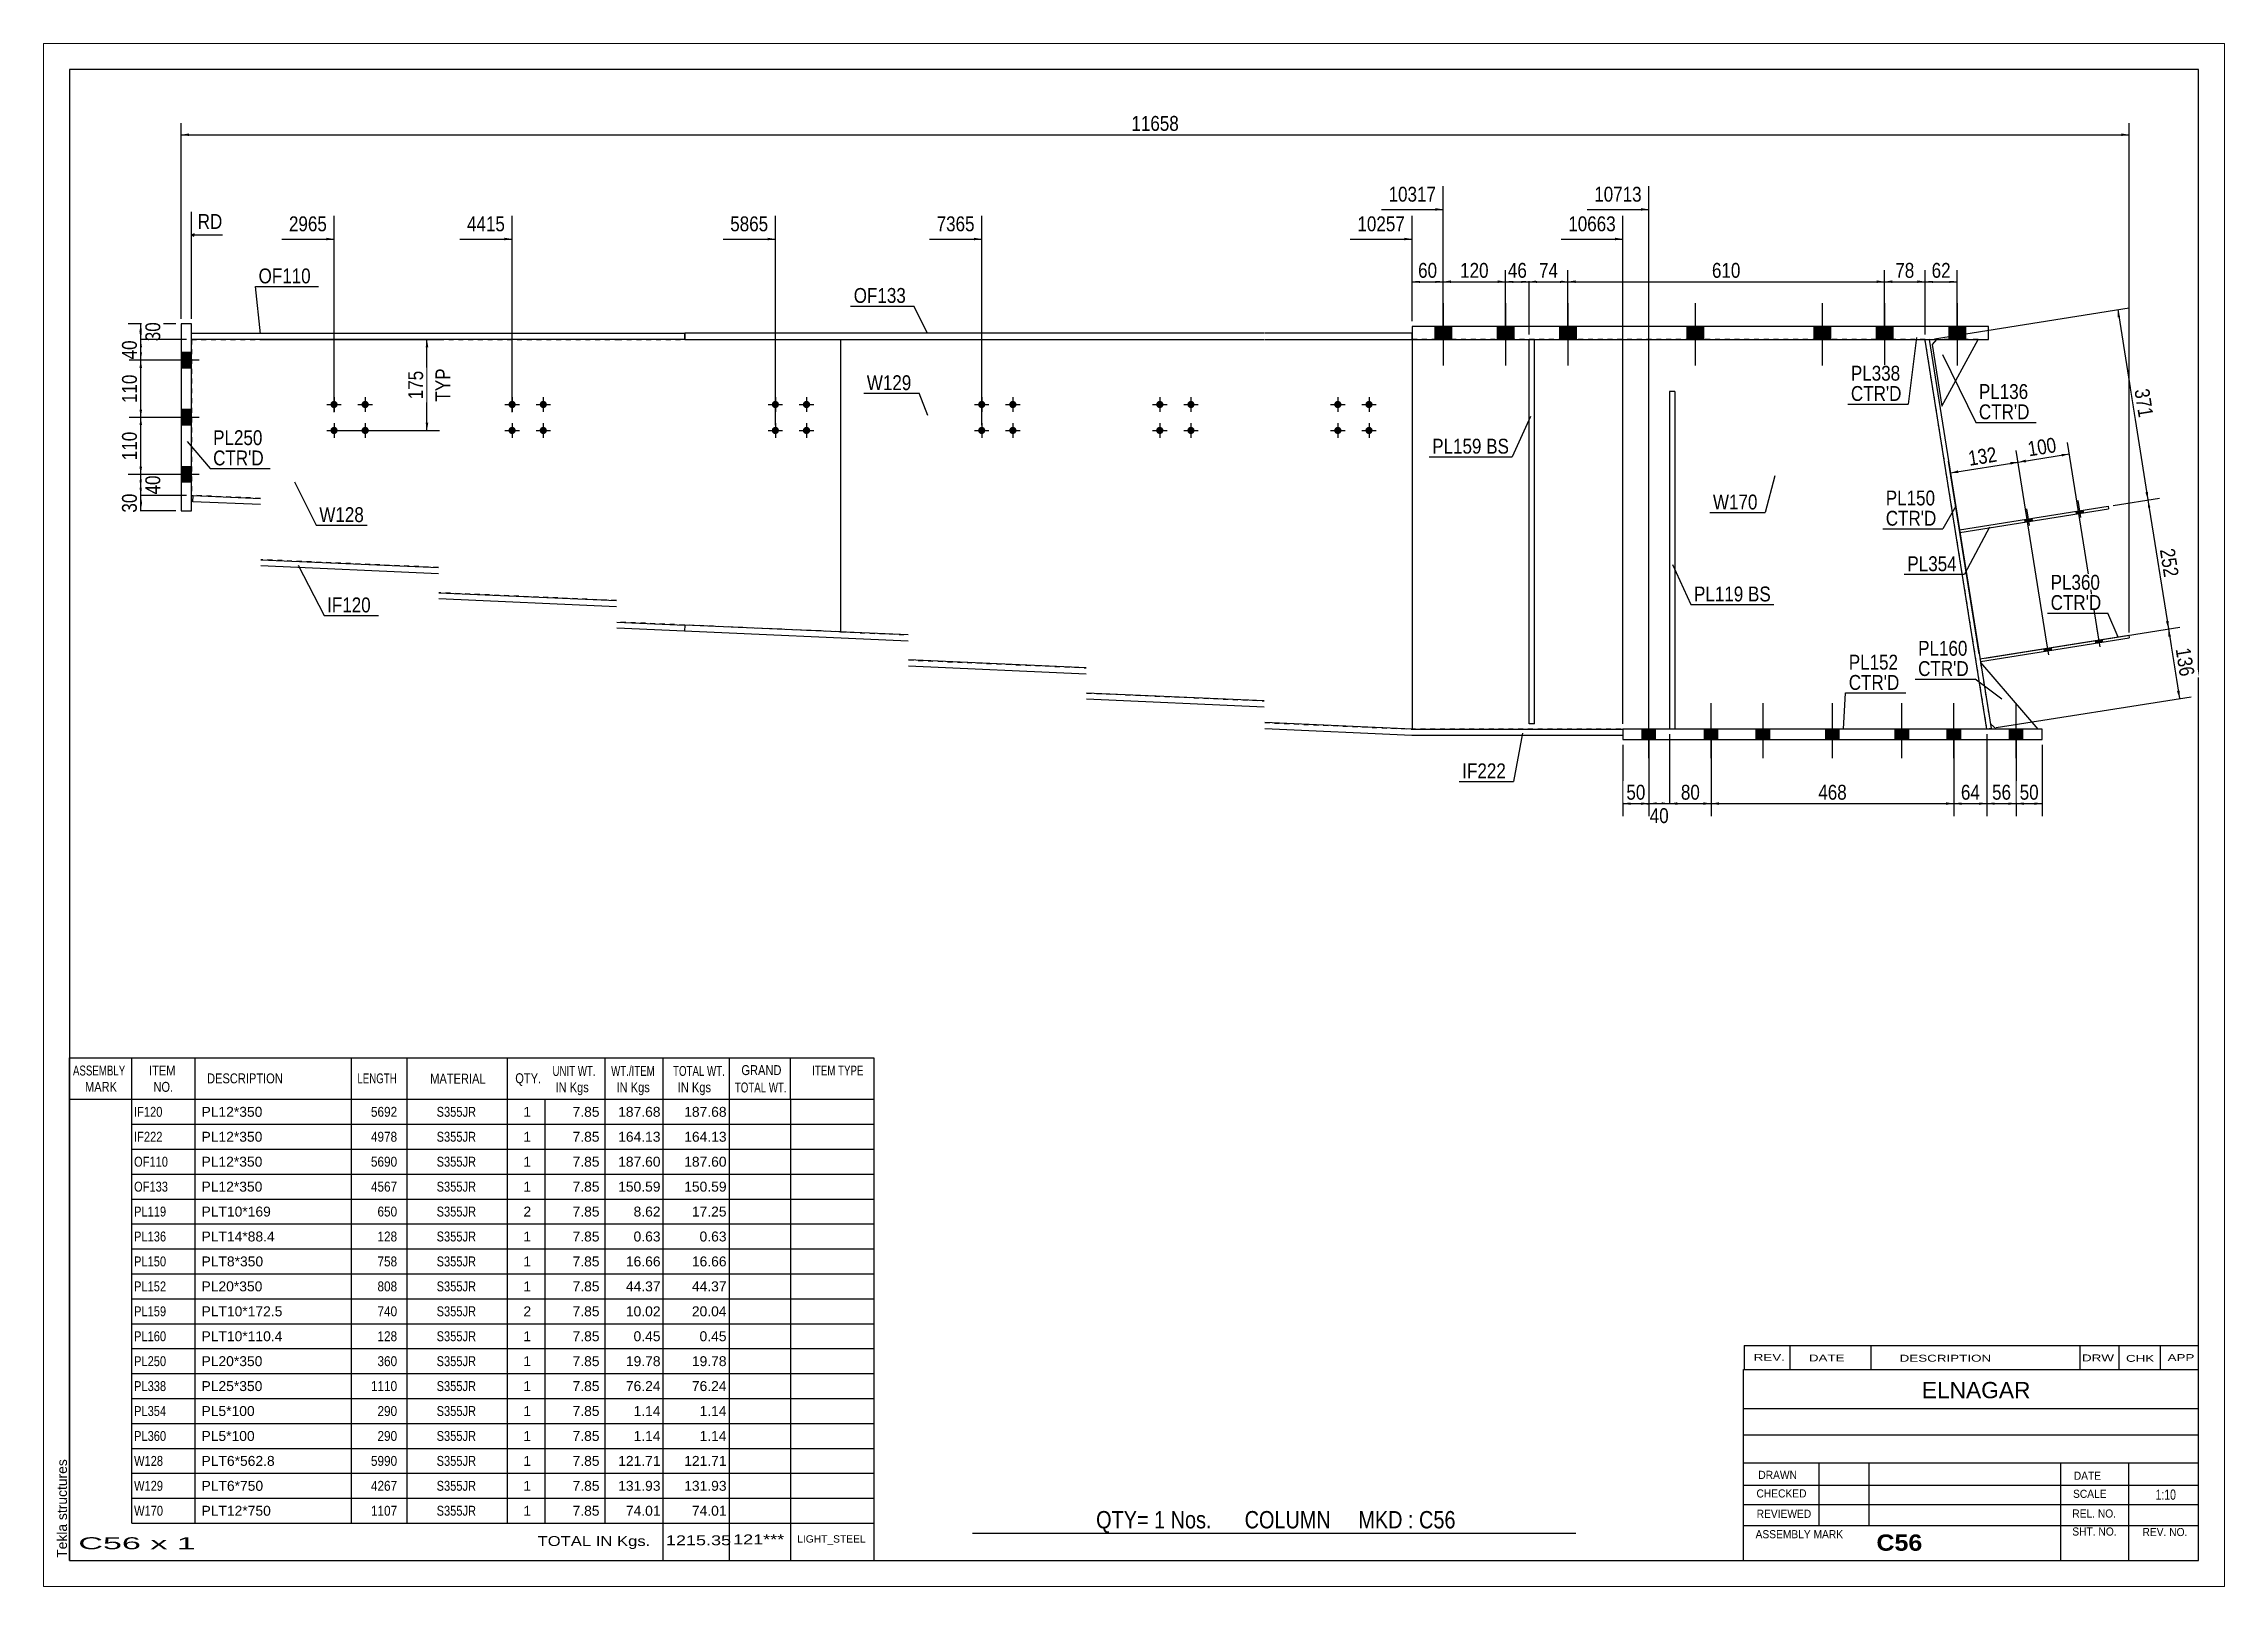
# Paper-space layout 'Layout1' of a CAD drawing. Header units: millimetres. Extents: x 0 to 420, y 0 to 297.
# The model-space entities are those that its viewports show. They can reach past a viewport. Long polylines and large blocks are cut down to what shows.
import ezdxf

# ---------------------------------------------------------------- set-up
doc = ezdxf.new("R2010")
doc.units = ezdxf.units.MM
doc.linetypes.add('DXK_LINE_DOT1', pattern=[1.8814, 0.9407, -0.9407])
doc.layers.add('Viewport layer', color=7, linetype='Continuous', plot=False)
doc.styles.add('Arial', font='ARIAL.TTF', dxfattribs={"height": 0.2})
doc.styles.add('Arial Bold', font='ARIALBD.TTF', dxfattribs={"height": 0.2})
doc.styles.add('Arial Narrow', font='ARIALN.TTF', dxfattribs={"height": 0.2})

# ---------------------------------------------------------------- blocks, each defined once
blk = doc.blocks.new('Unknown-623327753-1210')
at = {"color": 5, "linetype": 'Continuous'}
for p, q in [((87.01, 121.78), (-322.99, 121.78)), ((-322.99, 121.78), (-322.99, -165.22)), ((87.01, -165.22), (87.01, 121.78)), ((-322.99, -165.22), (87.01, -165.22))]:
    blk.add_line(p, q, dxfattribs=at)
at = {"color": 174, "linetype": 'Continuous', "style": 'Arial'}
blk.add_text('Tekla structures', height=1.9102, rotation=90, dxfattribs=at).set_placement((-323.49, -164.72))
blk = doc.blocks.new('Bolt-623327753-1258 - 1231')
at = {"linetype": 'Continuous'}
for points in [[(-186.36, 57.31, -1), (-187.76, 57.31, -1)], [(-180.36, 57.31, -1), (-181.76, 57.31, -1)], [(-186.36, 52.31, -1), (-187.76, 52.31, -1)], [(-180.36, 52.31, -1), (-181.76, 52.31, -1)]]:
    blk.add_hatch(color=3, dxfattribs=at).paths.add_polyline_path(points)
at = {"color": 3, "linetype": 'Continuous'}
for p, q in [((-188.46, 57.31), (-185.66, 57.31)), ((-187.06, 58.71), (-187.06, 55.91)), ((-182.46, 57.31), (-179.66, 57.31)), ((-181.06, 58.71), (-181.06, 55.91)), ((-188.46, 52.31), (-185.66, 52.31)), ((-187.06, 53.71), (-187.06, 50.91)), ((-182.46, 52.31), (-179.66, 52.31)), ((-181.06, 53.71), (-181.06, 50.91))]:
    blk.add_line(p, q, dxfattribs=at)
blk = doc.blocks.new('Bolt-623327753-1234 - 1231')
at = {"linetype": 'Continuous'}
for points in [[(-78.03, 57.31, -1), (-79.43, 57.31, -1)], [(-72.03, 57.31, -1), (-73.43, 57.31, -1)], [(-78.03, 52.31, -1), (-79.43, 52.31, -1)], [(-72.03, 52.31, -1), (-73.43, 52.31, -1)]]:
    blk.add_hatch(color=3, dxfattribs=at).paths.add_polyline_path(points)
at = {"color": 3, "linetype": 'Continuous'}
for p, q in [((-80.13, 57.31), (-77.33, 57.31)), ((-78.73, 58.71), (-78.73, 55.91)), ((-74.13, 57.31), (-71.33, 57.31)), ((-72.73, 58.71), (-72.73, 55.91)), ((-80.13, 52.31), (-77.33, 52.31)), ((-78.73, 53.71), (-78.73, 50.91)), ((-74.13, 52.31), (-71.33, 52.31)), ((-72.73, 53.71), (-72.73, 50.91))]:
    blk.add_line(p, q, dxfattribs=at)
blk = doc.blocks.new('Bolt-623327753-1260 - 1231')
at = {"linetype": 'Continuous'}
for points in [[(-301.5, 67.33), (-301.5, 64.33), (-299.5, 64.33), (-299.5, 67.33)], [(-301.5, 67.33), (-301.5, 64.33), (-299.5, 64.33), (-299.5, 67.33)], [(-301.5, 56.33), (-301.5, 53.33), (-299.5, 53.33), (-299.5, 56.33)], [(-301.5, 56.33), (-301.5, 53.33), (-299.5, 53.33), (-299.5, 56.33)], [(-301.5, 45.33), (-301.5, 42.33), (-299.5, 42.33), (-299.5, 45.33)], [(-301.5, 45.33), (-301.5, 42.33), (-299.5, 42.33), (-299.5, 45.33)]]:
    blk.add_hatch(color=3, dxfattribs=at).paths.add_polyline_path(points)
at = {"color": 3, "linetype": 'Continuous'}
for p, q in [((-299.5, 67.33), (-301.5, 67.33)), ((-299.5, 67.33), (-301.5, 67.33)), ((-298, 65.83), (-301.5, 65.83)), ((-298, 65.83), (-301.5, 65.83)), ((-299.5, 64.33), (-301.5, 64.33)), ((-299.5, 64.33), (-301.5, 64.33)), ((-299.5, 56.33), (-301.5, 56.33)), ((-299.5, 56.33), (-301.5, 56.33)), ((-298, 54.83), (-301.5, 54.83)), ((-298, 54.83), (-301.5, 54.83)), ((-299.5, 53.33), (-301.5, 53.33)), ((-299.5, 53.33), (-301.5, 53.33)), ((-299.5, 45.33), (-301.5, 45.33)), ((-299.5, 45.33), (-301.5, 45.33)), ((-298, 43.83), (-301.5, 43.83)), ((-298, 43.83), (-301.5, 43.83)), ((-299.5, 42.33), (-301.5, 42.33)), ((-299.5, 42.33), (-301.5, 42.33))]:
    blk.add_line(p, q, dxfattribs=at)
blk = doc.blocks.new('Part-623327753-1257 - 1231')
at = {"color": 2, "linetype": 'Continuous'}
for p, q in [((-299.5, 69.81), (-299.5, 71.01)), ((-299.5, 71.01), (-286.25, 71.01)), ((-286.25, 69.81), (-299.5, 69.81)), ((-286.15, 71.01), (-251.96, 71.01)), ((-251.96, 69.81), (-286.15, 69.81)), ((-251.86, 71.01), (-217.67, 71.01)), ((-217.67, 69.81), (-251.86, 69.81)), ((-217.57, 71.01), (-204.51, 71.01)), ((-204.51, 69.81), (-217.57, 69.81)), ((-204.51, 71.01), (-204.51, 69.81))]:
    blk.add_line(p, q, dxfattribs=at)
blk = doc.blocks.new('Bolt-623327753-1259 - 1231')
at = {"linetype": 'Continuous'}
for points in [[(-271.36, 57.31, -1), (-272.76, 57.31, -1)], [(-265.36, 57.31, -1), (-266.76, 57.31, -1)], [(-271.36, 52.31, -1), (-272.76, 52.31, -1)], [(-265.36, 52.31, -1), (-266.76, 52.31, -1)]]:
    blk.add_hatch(color=3, dxfattribs=at).paths.add_polyline_path(points)
at = {"color": 3, "linetype": 'Continuous'}
for p, q in [((-273.46, 57.31), (-270.66, 57.31)), ((-272.06, 58.71), (-272.06, 55.91)), ((-267.46, 57.31), (-264.66, 57.31)), ((-266.06, 58.71), (-266.06, 55.91)), ((-273.46, 52.31), (-270.66, 52.31)), ((-272.06, 53.71), (-272.06, 50.91)), ((-267.46, 52.31), (-264.66, 52.31)), ((-266.06, 53.71), (-266.06, 50.91))]:
    blk.add_line(p, q, dxfattribs=at)
blk = doc.blocks.new('Part-623327753-1313 - 1231')
at = {"color": 2, "linetype": 'Continuous'}
for p, q in [((-299.5, 72.83), (-301.5, 72.83)), ((-301.5, 72.83), (-301.5, 36.83)), ((-299.5, 36.83), (-299.5, 72.83)), ((-301.5, 36.83), (-299.5, 36.83))]:
    blk.add_line(p, q, dxfattribs=at)
blk = doc.blocks.new('Part-623327753-1534 - 1231')
at = {"color": 2, "linetype": 'Continuous'}
for p, q in [((-40.87, 69.82), (-41.87, 69.82)), ((-41.87, -4.18), (-41.87, 69.82)), ((-40.87, -4.18), (-40.87, 69.82)), ((-40.87, -4.18), (-41.87, -4.18))]:
    blk.add_line(p, q, dxfattribs=at)
blk = doc.blocks.new('Part-623327753-1406 - 1231')
at = {"color": 7, "linetype": 'DXK_LINE_DOT1'}
for p, q in [((-299.5, 69.81), (-286.25, 69.81)), ((-299.5, 69.81), (-299.5, 39.81)), ((-286.15, 69.81), (-251.96, 69.81)), ((-251.86, 69.81), (-217.67, 69.81)), ((-217.57, 69.81), (-174.51, 69.81)), ((-286.25, 39.23), (-299.2, 39.8)), ((-251.96, 25.93), (-286.15, 27.43)), ((-217.67, 19.57), (-251.86, 21.07)), ((-174.51, 13.54), (-217.57, 15.42))]:
    blk.add_line(p, q, dxfattribs=at)
at = {"color": 2, "linetype": 'Continuous'}
for p, q in [((-174.51, 69.81), (-174.51, 13.54)), ((-299.5, 39.81), (-299.2, 39.8))]:
    blk.add_line(p, q, dxfattribs=at)
blk = doc.blocks.new('Part-623327753-1342 - 1231')
at = {"color": 2, "linetype": 'Continuous'}
for p, q in [((35.17, 69.81), (34.38, 69.69)), ((46.28, -5.19), (34.38, 69.69)), ((35.17, 69.81), (47.07, -5.06)), ((47.07, -5.06), (46.28, -5.19))]:
    blk.add_line(p, q, dxfattribs=at)
blk = doc.blocks.new('Part-623327753-1658 - 1231')
at = {"color": 2, "linetype": 'Continuous'}
blk.add_line((-174.51, 69.81), (-174.51, 13.54), dxfattribs=at)
at = {"color": 7, "linetype": 'DXK_LINE_DOT1'}
for p, q in [((-174.51, 69.81), (-161.51, 69.81)), ((-161.41, 69.81), (-127.22, 69.81)), ((-127.12, 69.81), (-92.92, 69.81)), ((-92.82, 69.81), (-64.44, 69.81)), ((-64.44, 69.81), (-64.44, -5.19)), ((-174.51, 13.54), (-161.51, 12.97)), ((-161.41, 8.12), (-127.22, 6.62)), ((-127.12, 1.76), (-92.92, 0.26)), ((-92.82, -3.94), (-64.44, -5.19))]:
    blk.add_line(p, q, dxfattribs=at)
blk = doc.blocks.new('Bolt-623327753-1343 - 1231')
at = {"linetype": 'Continuous'}
for points in [[(-237.06, 57.31, -1), (-238.46, 57.31, -1)], [(-231.06, 57.31, -1), (-232.46, 57.31, -1)], [(-237.06, 52.31, -1), (-238.46, 52.31, -1)], [(-231.06, 52.31, -1), (-232.46, 52.31, -1)]]:
    blk.add_hatch(color=3, dxfattribs=at).paths.add_polyline_path(points)
at = {"color": 3, "linetype": 'Continuous'}
for p, q in [((-239.16, 57.31), (-236.36, 57.31)), ((-237.76, 58.71), (-237.76, 55.91)), ((-233.16, 57.31), (-230.36, 57.31)), ((-231.76, 58.71), (-231.76, 55.91)), ((-239.16, 52.31), (-236.36, 52.31)), ((-237.76, 53.71), (-237.76, 50.91)), ((-233.16, 52.31), (-230.36, 52.31)), ((-231.76, 53.71), (-231.76, 50.91))]:
    blk.add_line(p, q, dxfattribs=at)
blk = doc.blocks.new('Bolt-623327753-1344 - 1231')
at = {"linetype": 'Continuous'}
for points in [[(-17.54, -5.19), (-20.14, -5.19), (-20.14, -7.19), (-17.54, -7.19)], [(-17.54, -5.19), (-20.14, -5.19), (-20.14, -7.19), (-17.54, -7.19)], [(-5.54, -5.19), (-8.14, -5.19), (-8.14, -7.19), (-5.54, -7.19)], [(-5.54, -5.19), (-8.14, -5.19), (-8.14, -7.19), (-5.54, -7.19)], [(4.46, -5.19), (1.86, -5.19), (1.86, -7.19), (4.46, -7.19)], [(4.46, -5.19), (1.86, -5.19), (1.86, -7.19), (4.46, -7.19)], [(17.84, -5.19), (15.24, -5.19), (15.24, -7.19), (17.84, -7.19)], [(17.84, -5.19), (15.24, -5.19), (15.24, -7.19), (17.84, -7.19)], [(31.22, -5.19), (28.62, -5.19), (28.62, -7.19), (31.22, -7.19)], [(31.22, -5.19), (28.62, -5.19), (28.62, -7.19), (31.22, -7.19)], [(41.22, -5.19), (38.62, -5.19), (38.62, -7.19), (41.22, -7.19)], [(41.22, -5.19), (38.62, -5.19), (38.62, -7.19), (41.22, -7.19)], [(53.22, -5.19), (50.62, -5.19), (50.62, -7.19), (53.22, -7.19)], [(53.22, -5.19), (50.62, -5.19), (50.62, -7.19), (53.22, -7.19)]]:
    blk.add_hatch(color=3, dxfattribs=at).paths.add_polyline_path(points)
at = {"color": 3, "linetype": 'Continuous'}
for p, q in [((-18.84, -10.78), (-18.84, -0.19)), ((-18.84, -10.78), (-18.84, -0.19)), ((-6.84, -10.78), (-6.84, -0.19)), ((-6.84, -10.78), (-6.84, -0.19)), ((3.16, -10.78), (3.16, -0.19)), ((3.16, -10.78), (3.16, -0.19)), ((16.54, -10.78), (16.54, -0.19)), ((16.54, -10.78), (16.54, -0.19)), ((29.92, -10.78), (29.92, -0.19)), ((29.92, -10.78), (29.92, -0.19)), ((39.92, -10.78), (39.92, -0.19)), ((39.92, -10.78), (39.92, -0.19)), ((51.92, -10.78), (51.92, -0.19)), ((51.92, -10.78), (51.92, -0.19)), ((-20.14, -7.19), (-20.14, -5.19)), ((-20.14, -7.19), (-20.14, -5.19)), ((-17.54, -7.19), (-17.54, -5.19)), ((-17.54, -7.19), (-17.54, -5.19)), ((-8.14, -7.19), (-8.14, -5.19)), ((-8.14, -7.19), (-8.14, -5.19)), ((-5.54, -7.19), (-5.54, -5.19)), ((-5.54, -7.19), (-5.54, -5.19)), ((1.86, -7.19), (1.86, -5.19)), ((1.86, -7.19), (1.86, -5.19)), ((4.46, -7.19), (4.46, -5.19)), ((4.46, -7.19), (4.46, -5.19)), ((15.24, -7.19), (15.24, -5.19)), ((15.24, -7.19), (15.24, -5.19)), ((17.84, -7.19), (17.84, -5.19)), ((17.84, -7.19), (17.84, -5.19)), ((28.62, -7.19), (28.62, -5.19)), ((28.62, -7.19), (28.62, -5.19)), ((31.22, -7.19), (31.22, -5.19)), ((31.22, -7.19), (31.22, -5.19)), ((38.62, -7.19), (38.62, -5.19)), ((38.62, -7.19), (38.62, -5.19)), ((41.22, -7.19), (41.22, -5.19)), ((41.22, -7.19), (41.22, -5.19)), ((50.62, -7.19), (50.62, -5.19)), ((50.62, -7.19), (50.62, -5.19)), ((53.22, -7.19), (53.22, -5.19)), ((53.22, -7.19), (53.22, -5.19))]:
    blk.add_line(p, q, dxfattribs=at)
blk = doc.blocks.new('Bolt-623327753-1345 - 1231')
at = {"linetype": 'Continuous'}
for points in [[(-146.62, 57.31, -1), (-148.02, 57.31, -1)], [(-140.62, 57.31, -1), (-142.02, 57.31, -1)], [(-146.62, 52.31, -1), (-148.02, 52.31, -1)], [(-140.62, 52.31, -1), (-142.02, 52.31, -1)]]:
    blk.add_hatch(color=3, dxfattribs=at).paths.add_polyline_path(points)
at = {"color": 3, "linetype": 'Continuous'}
for p, q in [((-148.72, 57.31), (-145.92, 57.31)), ((-147.32, 58.71), (-147.32, 55.91)), ((-142.72, 57.31), (-139.92, 57.31)), ((-141.32, 58.71), (-141.32, 55.91)), ((-148.72, 52.31), (-145.92, 52.31)), ((-147.32, 53.71), (-147.32, 50.91)), ((-142.72, 52.31), (-139.92, 52.31)), ((-141.32, 53.71), (-141.32, 50.91))]:
    blk.add_line(p, q, dxfattribs=at)
blk = doc.blocks.new('Bolt-623327753-1346 - 1231')
at = {"linetype": 'Continuous'}
for points in [[(57.37, 9.79), (58.75, 10.01), (58.67, 10.51), (57.29, 10.29)], [(57.37, 9.79), (58.75, 10.01), (58.67, 10.51), (57.29, 10.29)], [(67.24, 11.37), (68.62, 11.58), (68.55, 12.08), (67.16, 11.86)], [(67.24, 11.37), (68.62, 11.58), (68.55, 12.08), (67.16, 11.86)]]:
    blk.add_hatch(color=3, dxfattribs=at).paths.add_polyline_path(points)
at = {"color": 3, "linetype": 'Continuous'}
for p, q in [((58.18, 9.11), (57.59, 12.87)), ((58.18, 9.11), (57.59, 12.87)), ((68.06, 10.68), (67.46, 14.44)), ((68.06, 10.68), (67.46, 14.44)), ((57.37, 9.79), (57.29, 10.29)), ((57.37, 9.79), (57.29, 10.29)), ((58.75, 10.01), (58.67, 10.51)), ((58.75, 10.01), (58.67, 10.51)), ((67.24, 11.37), (67.16, 11.86)), ((67.24, 11.37), (67.16, 11.86)), ((68.62, 11.58), (68.55, 12.08)), ((68.62, 11.58), (68.55, 12.08))]:
    blk.add_line(p, q, dxfattribs=at)
blk = doc.blocks.new('Part-623327753-1368 - 1231')
at = {"color": 2, "linetype": 'Continuous'}
for p, q in [((-299.25, 38.6), (-299.2, 39.8)), ((-286.25, 38.03), (-299.25, 38.6)), ((-299.2, 39.8), (-286.25, 39.23)), ((-286.15, 27.43), (-251.96, 25.93)), ((-251.96, 24.73), (-286.15, 26.23)), ((-251.86, 21.07), (-217.67, 19.57)), ((-217.67, 18.36), (-251.86, 19.87)), ((-217.57, 15.42), (-204.51, 14.85)), ((-204.57, 13.65), (-217.57, 14.22)), ((-204.51, 14.85), (-204.57, 13.65))]:
    blk.add_line(p, q, dxfattribs=at)
blk = doc.blocks.new('Bolt-623327753-5249 - 1231')
at = {"linetype": 'Continuous'}
for points in [[(53.66, 34.67), (55.04, 34.89), (54.96, 35.38), (53.58, 35.16)], [(53.66, 34.67), (55.04, 34.89), (54.96, 35.38), (53.58, 35.16)], [(63.53, 36.24), (64.91, 36.46), (64.84, 36.95), (63.45, 36.74)], [(63.53, 36.24), (64.91, 36.46), (64.84, 36.95), (63.45, 36.74)]]:
    blk.add_hatch(color=3, dxfattribs=at).paths.add_polyline_path(points)
at = {"color": 3, "linetype": 'Continuous'}
for p, q in [((64.35, 35.56), (63.83, 38.82)), ((64.35, 35.56), (63.83, 38.82)), ((53.66, 34.67), (53.58, 35.16)), ((53.66, 34.67), (53.58, 35.16)), ((54.47, 33.99), (53.96, 37.25)), ((54.47, 33.99), (53.96, 37.25)), ((55.04, 34.89), (54.96, 35.38)), ((55.04, 34.89), (54.96, 35.38)), ((63.53, 36.24), (63.45, 36.74)), ((63.53, 36.24), (63.45, 36.74)), ((64.91, 36.46), (64.84, 36.95)), ((64.91, 36.46), (64.84, 36.95))]:
    blk.add_line(p, q, dxfattribs=at)
blk = doc.blocks.new('Part-623327753-1390 - 1231')
at = {"color": 2, "linetype": 'Continuous'}
for p, q in [((-204.51, 14.85), (-204.57, 13.65)), ((-161.51, 11.76), (-204.57, 13.65)), ((-161.51, 12.97), (-204.51, 14.85)), ((-127.22, 6.62), (-161.41, 8.12)), ((-127.22, 5.42), (-161.41, 6.92)), ((-92.92, 0.26), (-127.12, 1.76)), ((-92.92, -0.94), (-127.12, 0.56)), ((-64.44, -5.19), (-92.82, -3.94)), ((-64.47, -6.39), (-92.82, -5.14)), ((-23.84, -6.39), (-64.47, -6.39)), ((-64.44, -5.19), (-23.84, -5.19)), ((-23.84, -5.19), (-23.84, -6.39))]:
    blk.add_line(p, q, dxfattribs=at)
blk = doc.blocks.new('Part-623327753-1614 - 1231')
at = {"color": 2, "linetype": 'Continuous'}
for p, q in [((36.57, 69.82), (35.73, 68.83)), ((35.73, 68.83), (37.61, 56.98)), ((37.61, 56.98), (44.57, 69.82))]:
    blk.add_line(p, q, dxfattribs=at)
at = {"color": 7, "linetype": 'DXK_LINE_DOT1'}
blk.add_line((44.57, 69.82), (36.57, 69.82), dxfattribs=at)
blk = doc.blocks.new('Part-623327753-1440 - 1231')
at = {"color": 2, "linetype": 'Continuous'}
for p, q in [((44.94, 8.33), (73.58, 12.88)), ((73.58, 12.88), (73.66, 12.39)), ((45.02, 7.83), (73.66, 12.39))]:
    blk.add_line(p, q, dxfattribs=at)
at = {"color": 7, "linetype": 'DXK_LINE_DOT1'}
blk.add_line((44.94, 8.33), (45.02, 7.83), dxfattribs=at)
blk = doc.blocks.new('Part-623327753-1585 - 1231')
at = {"color": 2, "linetype": 'Continuous'}
for p, q in [((45.05, 7.65), (56.09, -5.19)), ((46.94, -4.2), (48.09, -5.19))]:
    blk.add_line(p, q, dxfattribs=at)
at = {"color": 7, "linetype": 'DXK_LINE_DOT1'}
for p, q in [((45.05, 7.65), (46.94, -4.2)), ((56.09, -5.19), (48.09, -5.19))]:
    blk.add_line(p, q, dxfattribs=at)
blk = doc.blocks.new('Part-623327753-1462 - 1231')
at = {"color": 2, "linetype": 'Continuous'}
for p, q in [((-161.51, 71.01), (-204.51, 71.01)), ((-204.51, 69.81), (-204.51, 71.01)), ((-204.51, 69.81), (-161.51, 69.81)), ((-127.22, 71.01), (-161.41, 71.01)), ((-161.41, 69.81), (-127.22, 69.81)), ((-92.92, 71.01), (-127.12, 71.01)), ((-127.12, 69.81), (-92.92, 69.81)), ((-64.44, 71.01), (-92.82, 71.01)), ((-92.82, 69.81), (-64.44, 69.81)), ((-64.44, 69.81), (-64.44, 71.01))]:
    blk.add_line(p, q, dxfattribs=at)
blk = doc.blocks.new('Bolt-623327753-1463 - 1231')
at = {"linetype": 'Continuous'}
for points in [[(-56.84, 72.32), (-60.04, 72.32), (-60.04, 69.82), (-56.84, 69.82)], [(-56.84, 72.32), (-60.04, 72.32), (-60.04, 69.82), (-56.84, 69.82)], [(-44.84, 72.32), (-48.04, 72.32), (-48.04, 69.82), (-44.84, 69.82)], [(-44.84, 72.32), (-48.04, 72.32), (-48.04, 69.82), (-44.84, 69.82)], [(-32.84, 72.32), (-36.04, 72.32), (-36.04, 69.82), (-32.84, 69.82)], [(-32.84, 72.32), (-36.04, 72.32), (-36.04, 69.82), (-32.84, 69.82)], [(-8.34, 72.32), (-11.54, 72.32), (-11.54, 69.82), (-8.34, 69.82)], [(-8.34, 72.32), (-11.54, 72.32), (-11.54, 69.82), (-8.34, 69.82)], [(16.16, 72.32), (12.96, 72.32), (12.96, 69.82), (16.16, 69.82)], [(16.16, 72.32), (12.96, 72.32), (12.96, 69.82), (16.16, 69.82)], [(28.16, 72.32), (24.96, 72.32), (24.96, 69.82), (28.16, 69.82)], [(28.16, 72.32), (24.96, 72.32), (24.96, 69.82), (28.16, 69.82)], [(42.16, 72.32), (38.96, 72.32), (38.96, 69.82), (42.16, 69.82)], [(42.16, 72.32), (38.96, 72.32), (38.96, 69.82), (42.16, 69.82)]]:
    blk.add_hatch(color=3, dxfattribs=at).paths.add_polyline_path(points)
at = {"color": 3, "linetype": 'Continuous'}
for p, q in [((-58.44, 76.79), (-58.44, 64.82)), ((-58.44, 76.79), (-58.44, 64.82)), ((-46.44, 76.79), (-46.44, 64.82)), ((-46.44, 76.79), (-46.44, 64.82)), ((-34.44, 76.79), (-34.44, 64.82)), ((-34.44, 76.79), (-34.44, 64.82)), ((-9.94, 76.79), (-9.94, 64.82)), ((-9.94, 76.79), (-9.94, 64.82)), ((14.56, 76.79), (14.56, 64.82)), ((14.56, 76.79), (14.56, 64.82)), ((26.56, 76.79), (26.56, 64.82)), ((26.56, 76.79), (26.56, 64.82)), ((40.56, 76.79), (40.56, 64.82)), ((40.56, 76.79), (40.56, 64.82)), ((-60.04, 72.32), (-60.04, 69.82)), ((-60.04, 72.32), (-60.04, 69.82)), ((-56.84, 72.32), (-56.84, 69.82)), ((-56.84, 72.32), (-56.84, 69.82)), ((-48.04, 72.32), (-48.04, 69.82)), ((-48.04, 72.32), (-48.04, 69.82)), ((-44.84, 72.32), (-44.84, 69.82)), ((-44.84, 72.32), (-44.84, 69.82)), ((-36.04, 72.32), (-36.04, 69.82)), ((-36.04, 72.32), (-36.04, 69.82)), ((-32.84, 72.32), (-32.84, 69.82)), ((-32.84, 72.32), (-32.84, 69.82)), ((-11.54, 72.32), (-11.54, 69.82)), ((-11.54, 72.32), (-11.54, 69.82)), ((-8.34, 72.32), (-8.34, 69.82)), ((-8.34, 72.32), (-8.34, 69.82)), ((12.96, 72.32), (12.96, 69.82)), ((12.96, 72.32), (12.96, 69.82)), ((16.16, 72.32), (16.16, 69.82)), ((16.16, 72.32), (16.16, 69.82)), ((24.96, 72.32), (24.96, 69.82)), ((24.96, 72.32), (24.96, 69.82)), ((28.16, 72.32), (28.16, 69.82)), ((28.16, 72.32), (28.16, 69.82)), ((38.96, 72.32), (38.96, 69.82)), ((38.96, 72.32), (38.96, 69.82)), ((42.16, 72.32), (42.16, 69.82)), ((42.16, 72.32), (42.16, 69.82))]:
    blk.add_line(p, q, dxfattribs=at)
blk = doc.blocks.new('Part-623327753-1687 - 1231')
at = {"color": 2, "linetype": 'Continuous'}
for p, q in [((56.92, -5.19), (-23.84, -5.19)), ((-23.84, -5.19), (-23.84, -7.19)), ((-23.84, -7.19), (56.92, -7.19)), ((56.92, -7.19), (56.92, -5.19))]:
    blk.add_line(p, q, dxfattribs=at)
blk = doc.blocks.new('Part-623327753-1490 - 1231')
at = {"color": 2, "linetype": 'Continuous'}
for p, q in [((-13.84, 59.81), (-14.84, 59.81)), ((-14.84, 59.81), (-14.84, -5.19)), ((-13.84, 59.81), (-13.84, -5.19)), ((-13.84, -5.19), (-14.84, -5.19))]:
    blk.add_line(p, q, dxfattribs=at)
blk = doc.blocks.new('Part-623327753-1512 - 1231')
at = {"color": 7, "linetype": 'DXK_LINE_DOT1'}
for p, q in [((-13.84, 59.81), (-14.84, 59.81)), ((-14.84, 59.81), (-14.84, -5.19)), ((-13.84, 59.81), (-13.84, -5.19)), ((-13.84, -5.19), (-14.84, -5.19))]:
    blk.add_line(p, q, dxfattribs=at)
blk = doc.blocks.new('Part-623327753-1556 - 1231')
at = {"color": 7, "linetype": 'DXK_LINE_DOT1'}
for p, q in [((-40.87, 69.82), (-41.87, 69.82)), ((-41.87, -4.18), (-41.87, 69.82)), ((-40.87, -4.18), (-40.87, 69.82)), ((-40.87, -4.18), (-41.87, -4.18))]:
    blk.add_line(p, q, dxfattribs=at)
blk = doc.blocks.new('Part-623327753-1636 - 1231')
at = {"color": 2, "linetype": 'Continuous'}
for p, q in [((-64.44, 69.81), (-64.44, -5.19)), ((34.38, 69.69), (34.36, 69.81))]:
    blk.add_line(p, q, dxfattribs=at)
at = {"color": 7, "linetype": 'DXK_LINE_DOT1'}
for p, q in [((34.36, 69.81), (-64.44, 69.81)), ((46.28, -5.19), (34.38, 69.69)), ((-14.84, -5.19), (-64.44, -5.19)), ((46.28, -5.19), (-13.84, -5.19))]:
    blk.add_line(p, q, dxfattribs=at)
blk = doc.blocks.new('Part-623327753-1716 - 1231')
at = {"color": 2, "linetype": 'Continuous'}
for p, q in [((46.56, 72.32), (-64.44, 72.32)), ((-64.44, 72.32), (-64.44, 69.82)), ((46.56, 69.82), (46.56, 72.32)), ((-64.44, 69.82), (46.56, 69.82))]:
    blk.add_line(p, q, dxfattribs=at)
blk = doc.blocks.new('Bolt-623327753-1717 - 1231')
at = {"linetype": 'Continuous'}
for points in [[(-112.32, 57.31, -1), (-113.72, 57.31, -1)], [(-106.32, 57.31, -1), (-107.72, 57.31, -1)], [(-112.32, 52.31, -1), (-113.72, 52.31, -1)], [(-106.32, 52.31, -1), (-107.72, 52.31, -1)]]:
    blk.add_hatch(color=3, dxfattribs=at).paths.add_polyline_path(points)
at = {"color": 3, "linetype": 'Continuous'}
for p, q in [((-114.42, 57.31), (-111.62, 57.31)), ((-113.02, 58.71), (-113.02, 55.91)), ((-108.42, 57.31), (-105.62, 57.31)), ((-107.02, 58.71), (-107.02, 55.91)), ((-114.42, 52.31), (-111.62, 52.31)), ((-113.02, 53.71), (-113.02, 50.91)), ((-108.42, 52.31), (-105.62, 52.31)), ((-107.02, 53.71), (-107.02, 50.91))]:
    blk.add_line(p, q, dxfattribs=at)
blk = doc.blocks.new('Part-623327753-5248 - 1231')
at = {"color": 2, "linetype": 'Continuous'}
for p, q in [((40.99, 33.16), (69.63, 37.72)), ((41.07, 32.67), (69.71, 37.22)), ((69.63, 37.72), (69.71, 37.22))]:
    blk.add_line(p, q, dxfattribs=at)
at = {"color": 7, "linetype": 'DXK_LINE_DOT1'}
blk.add_line((40.99, 33.16), (41.07, 32.67), dxfattribs=at)
blk = doc.blocks.new('StraightDimension-623327753-1798 - 1231')
at = {"linetype": 'Continuous'}
for points in [[(-309.53, 42.33), (-309.28, 43.83), (-309.03, 42.33)], [(-309.03, 41.31), (-309.28, 39.81), (-309.53, 41.31)]]:
    blk.add_hatch(color=7, dxfattribs=at).paths.add_polyline_path(points)
at = {"color": 7, "linetype": 'Continuous'}
for p, q in [((-300.5, 43.83), (-311.68, 43.83)), ((-309.28, 39.81), (-309.28, 43.83)), ((-300.5, 39.81), (-311.68, 39.81))]:
    blk.add_line(p, q, dxfattribs=at)
at = {"color": 0}
blk.add_wipeout([(-304.93, 44.25), (-309.13, 44.25), (-309.13, 39.39), (-304.93, 39.39)], dxfattribs=at)
at = {"color": 3, "style": 'Arial Narrow'}
blk.add_text('40', height=2.863, rotation=90.0002, dxfattribs=at).set_placement((-305.53, 39.99))
blk = doc.blocks.new('StraightDimension-623327753-2139 - 1231')
at = {"linetype": 'Continuous'}
for points in [[(-254.41, 68.31), (-254.16, 69.81), (-253.91, 68.31)], [(-253.91, 53.81), (-254.16, 52.31), (-254.41, 53.81)]]:
    blk.add_hatch(color=7, dxfattribs=at).paths.add_polyline_path(points)
at = {"color": 7, "linetype": 'Continuous'}
for p, q in [((-285.24, 69.81), (-251.76, 69.81)), ((-254.16, 52.31), (-254.16, 69.81)), ((-271.06, 52.31), (-251.76, 52.31))]:
    blk.add_line(p, q, dxfattribs=at)
at = {"color": 0}
blk.add_wipeout([(-254.31, 64.41), (-258.51, 64.41), (-258.51, 57.72), (-254.31, 57.72)], dxfattribs=at)
at = {"color": 0, "linetype": 'Continuous'}
blk.add_wipeout([(-249.06, 64.86), (-253.26, 64.86), (-253.26, 57.27), (-249.06, 57.27)], dxfattribs=at)
at = {"color": 3, "style": 'Arial Narrow'}
blk.add_text('175', height=2.863, rotation=90.0002, dxfattribs=at).set_placement((-254.91, 58.32))
at = {"color": 3, "linetype": 'Continuous', "style": 'Arial Narrow'}
blk.add_text('TYP', height=2.863, rotation=90.0002, dxfattribs=at).set_placement((-249.66, 57.87))
blk = doc.blocks.new('StraightDimension-623327753-4894 - 1231')
at = {"linetype": 'Continuous'}
for points in [[(47.78, -19.77), (46.28, -19.52), (47.78, -19.27)], [(50.42, -19.27), (51.92, -19.52), (50.42, -19.77)]]:
    blk.add_hatch(color=7, dxfattribs=at).paths.add_polyline_path(points)
at = {"color": 7, "linetype": 'Continuous'}
for p, q in [((46.28, -6.19), (46.28, -21.92)), ((51.92, -6.19), (51.92, -21.92)), ((46.28, -19.52), (51.92, -19.52))]:
    blk.add_line(p, q, dxfattribs=at)
at = {"color": 0}
blk.add_wipeout([(51.53, -19.37), (51.53, -15.17), (46.67, -15.17), (46.67, -19.37)], dxfattribs=at)
at = {"color": 3, "style": 'Arial Narrow'}
blk.add_text('56', height=2.863, dxfattribs=at).set_placement((47.27, -18.77))
blk = doc.blocks.new('StraightDimension-623327753-1781 - 1231')
at = {"linetype": 'Continuous'}
for points in [[(-309.53, 53.33), (-309.28, 54.83), (-309.03, 53.33)], [(-309.03, 45.33), (-309.28, 43.83), (-309.53, 45.33)]]:
    blk.add_hatch(color=7, dxfattribs=at).paths.add_polyline_path(points)
at = {"color": 7, "linetype": 'Continuous'}
for p, q in [((-300.5, 54.83), (-311.53, 54.83)), ((-309.28, 43.83), (-309.28, 54.83)), ((-300.5, 43.83), (-311.53, 43.83))]:
    blk.add_line(p, q, dxfattribs=at)
at = {"color": 0}
blk.add_wipeout([(-309.43, 52.67), (-313.63, 52.67), (-313.63, 45.99), (-309.43, 45.99)], dxfattribs=at)
at = {"color": 3, "style": 'Arial Narrow'}
blk.add_text('110', height=2.863, rotation=90.0002, dxfattribs=at).set_placement((-310.03, 46.59))
blk = doc.blocks.new('StraightDimension-623327753-1922 - 1231')
at = {"linetype": 'Continuous'}
for points in [[(-300, 108.99), (-301.5, 109.24), (-300, 109.49)], [(72.16, 109.49), (73.66, 109.24), (72.16, 108.99)]]:
    blk.add_hatch(color=7, dxfattribs=at).paths.add_polyline_path(points)
at = {"color": 7, "linetype": 'Continuous'}
for p, q in [((-301.5, 73.83), (-301.5, 111.49)), ((-301.5, 109.24), (73.66, 109.24)), ((73.66, 13.39), (73.66, 111.49))]:
    blk.add_line(p, q, dxfattribs=at)
at = {"color": 0}
blk.add_wipeout([(-108.75, 109.39), (-108.75, 113.59), (-119.09, 113.59), (-119.09, 109.39)], dxfattribs=at)
at = {"color": 3, "style": 'Arial Narrow'}
blk.add_text('11658', height=2.863, dxfattribs=at).set_placement((-118.49, 109.99))
blk = doc.blocks.new('StraightDimension-623327753-1728 - 1231')
at = {"linetype": 'Continuous'}
for points in [[(-309.53, 71.33), (-309.28, 72.83), (-309.03, 71.33)], [(-309.03, 71.31), (-309.28, 69.81), (-309.53, 71.31)]]:
    blk.add_hatch(color=7, dxfattribs=at).paths.add_polyline_path(points)
at = {"color": 7, "linetype": 'Continuous'}
for p, q in [((-302.5, 72.83), (-311.68, 72.83)), ((-309.28, 69.81), (-309.28, 72.83)), ((-300.5, 69.81), (-311.68, 69.81))]:
    blk.add_line(p, q, dxfattribs=at)
at = {"color": 0}
blk.add_wipeout([(-304.93, 73.75), (-309.13, 73.75), (-309.13, 68.89), (-304.93, 68.89)], dxfattribs=at)
at = {"color": 3, "style": 'Arial Narrow'}
blk.add_text('30', height=2.863, rotation=90.0002, dxfattribs=at).set_placement((-305.53, 69.49))
blk = doc.blocks.new('StraightDimension-623327753-1743 - 1231')
at = {"linetype": 'Continuous'}
for points in [[(-309.53, 68.31), (-309.28, 69.81), (-309.03, 68.31)], [(-309.03, 67.33), (-309.28, 65.83), (-309.53, 67.33)]]:
    blk.add_hatch(color=7, dxfattribs=at).paths.add_polyline_path(points)
at = {"color": 7, "linetype": 'Continuous'}
for p, q in [((-300.5, 69.81), (-311.53, 69.81)), ((-309.28, 65.83), (-309.28, 69.81)), ((-300.5, 65.83), (-311.53, 65.83))]:
    blk.add_line(p, q, dxfattribs=at)
at = {"color": 0}
blk.add_wipeout([(-309.43, 70.25), (-313.63, 70.25), (-313.63, 65.39), (-309.43, 65.39)], dxfattribs=at)
at = {"color": 3, "style": 'Arial Narrow'}
blk.add_text('40', height=2.863, rotation=90.0002, dxfattribs=at).set_placement((-310.03, 65.99))
blk = doc.blocks.new('StraightDimension-623327753-1762 - 1231')
at = {"linetype": 'Continuous'}
for points in [[(-309.53, 64.33), (-309.28, 65.83), (-309.03, 64.33)], [(-309.03, 56.33), (-309.28, 54.83), (-309.53, 56.33)]]:
    blk.add_hatch(color=7, dxfattribs=at).paths.add_polyline_path(points)
at = {"color": 7, "linetype": 'Continuous'}
for p, q in [((-300.5, 65.83), (-311.53, 65.83)), ((-309.28, 54.83), (-309.28, 65.83)), ((-300.5, 54.83), (-311.53, 54.83))]:
    blk.add_line(p, q, dxfattribs=at)
at = {"color": 0}
blk.add_wipeout([(-309.43, 63.67), (-313.63, 63.67), (-313.63, 56.99), (-309.43, 56.99)], dxfattribs=at)
at = {"color": 3, "style": 'Arial Narrow'}
blk.add_text('110', height=2.863, rotation=90.0002, dxfattribs=at).set_placement((-310.03, 57.59))
blk = doc.blocks.new('StraightDimension-623327753-1819 - 1231')
at = {"linetype": 'Continuous'}
for points in [[(-309.53, 38.31), (-309.28, 39.81), (-309.03, 38.31)], [(-309.03, 38.33), (-309.28, 36.83), (-309.53, 38.33)]]:
    blk.add_hatch(color=7, dxfattribs=at).paths.add_polyline_path(points)
at = {"color": 7, "linetype": 'Continuous'}
for p, q in [((-300.5, 39.81), (-311.53, 39.81)), ((-309.28, 36.83), (-309.28, 39.81)), ((-302.5, 36.83), (-311.53, 36.83))]:
    blk.add_line(p, q, dxfattribs=at)
at = {"color": 0}
blk.add_wipeout([(-309.43, 40.75), (-313.63, 40.75), (-313.63, 35.89), (-309.43, 35.89)], dxfattribs=at)
at = {"color": 3, "style": 'Arial Narrow'}
blk.add_text('30', height=2.863, rotation=90.0002, dxfattribs=at).set_placement((-310.03, 36.49))
blk = doc.blocks.new('StraightDimension-623327753-1934 - 1231')
at = {"linetype": 'Continuous'}
for points in [[(50.76, 46.23), (52.28, 46.22), (50.84, 45.73)], [(40.77, 44.13), (39.25, 44.14), (40.69, 44.63)]]:
    blk.add_hatch(color=7, dxfattribs=at).paths.add_polyline_path(points)
at = {"color": 7, "linetype": 'Continuous'}
for p, q in [((44.79, 9.31), (38.9, 46.37)), ((39.25, 44.14), (52.28, 46.22)), ((57.82, 11.39), (51.93, 48.44))]:
    blk.add_line(p, q, dxfattribs=at)
at = {"color": 0}
blk.add_wipeout([(49.04, 45.85), (48.38, 50), (41.78, 48.95), (42.44, 44.8)], dxfattribs=at)
at = {"color": 3, "style": 'Arial Narrow'}
blk.add_text('132', height=2.863, rotation=9.0355, dxfattribs=at).set_placement((42.94, 45.49))
blk = doc.blocks.new('StraightDimension-623327753-1949 - 1231')
at = {"linetype": 'Continuous'}
for points in [[(53.8, 46.2), (52.28, 46.22), (53.72, 46.7)], [(60.64, 47.8), (62.16, 47.79), (60.72, 47.3)]]:
    blk.add_hatch(color=7, dxfattribs=at).paths.add_polyline_path(points)
at = {"color": 7, "linetype": 'Continuous'}
for p, q in [((57.82, 11.39), (51.93, 48.44)), ((52.28, 46.22), (62.16, 47.79)), ((67.7, 12.96), (61.81, 50.01))]:
    blk.add_line(p, q, dxfattribs=at)
at = {"color": 0}
blk.add_wipeout([(60.5, 47.67), (59.84, 51.82), (53.24, 50.77), (53.9, 46.62)], dxfattribs=at)
at = {"color": 3, "style": 'Arial Narrow'}
blk.add_text('100', height=2.863, rotation=9.0355, dxfattribs=at).set_placement((54.39, 47.31))
blk = doc.blocks.new('StraightDimension-623327753-3990 - 1231')
at = {"linetype": 'Continuous'}
blk.add_hatch(color=7, dxfattribs=at).paths.add_polyline_path([(-20.34, 95.11), (-18.84, 94.86), (-20.34, 94.61)])
at = {"color": 7, "linetype": 'Continuous'}
for p, q in [((-18.84, -6.2), (-18.84, 99.36)), ((-30.73, 94.86), (-18.84, 94.86))]:
    blk.add_line(p, q, dxfattribs=at)
at = {"color": 0}
blk.add_wipeout([(-19.61, 95.76), (-19.61, 99.96), (-29.95, 99.96), (-29.95, 95.76)], dxfattribs=at)
at = {"color": 3, "style": 'Arial Narrow'}
blk.add_text('10713', height=2.863, dxfattribs=at).set_placement((-29.35, 96.36))
blk = doc.blocks.new('StraightDimension-623327753-3991 - 1231')
at = {"linetype": 'Continuous'}
blk.add_hatch(color=7, dxfattribs=at).paths.add_polyline_path([(-25.34, 89.41), (-23.84, 89.16), (-25.34, 88.91)])
at = {"color": 7, "linetype": 'Continuous'}
for p, q in [((-23.84, -4.19), (-23.84, 93.66)), ((-35.73, 89.16), (-23.84, 89.16))]:
    blk.add_line(p, q, dxfattribs=at)
at = {"color": 0}
blk.add_wipeout([(-24.61, 90.06), (-24.61, 94.26), (-34.95, 94.26), (-34.95, 90.06)], dxfattribs=at)
at = {"color": 3, "style": 'Arial Narrow'}
blk.add_text('10663', height=2.863, dxfattribs=at).set_placement((-34.35, 90.66))
blk = doc.blocks.new('StraightDimension-623327753-3992 - 1231')
at = {"linetype": 'Continuous'}
blk.add_hatch(color=7, dxfattribs=at).paths.add_polyline_path([(-59.94, 95.11), (-58.44, 94.86), (-59.94, 94.61)])
at = {"color": 7, "linetype": 'Continuous'}
for p, q in [((-58.44, 70.81), (-58.44, 99.36)), ((-70.33, 94.86), (-58.44, 94.86))]:
    blk.add_line(p, q, dxfattribs=at)
at = {"color": 0}
blk.add_wipeout([(-59.21, 95.76), (-59.21, 99.96), (-69.56, 99.96), (-69.56, 95.76)], dxfattribs=at)
at = {"color": 3, "style": 'Arial Narrow'}
blk.add_text('10317', height=2.863, dxfattribs=at).set_placement((-68.96, 96.36))
blk = doc.blocks.new('StraightDimension-623327753-3993 - 1231')
at = {"linetype": 'Continuous'}
blk.add_hatch(color=7, dxfattribs=at).paths.add_polyline_path([(-65.94, 89.41), (-64.44, 89.16), (-65.94, 88.91)])
at = {"color": 7, "linetype": 'Continuous'}
for p, q in [((-64.44, 73.32), (-64.44, 93.66)), ((-76.33, 89.16), (-64.44, 89.16))]:
    blk.add_line(p, q, dxfattribs=at)
at = {"color": 0}
blk.add_wipeout([(-65.21, 90.06), (-65.21, 94.26), (-75.56, 94.26), (-75.56, 90.06)], dxfattribs=at)
at = {"color": 3, "style": 'Arial Narrow'}
blk.add_text('10257', height=2.863, dxfattribs=at).set_placement((-74.96, 90.66))
blk = doc.blocks.new('StraightDimension-623327753-3994 - 1231')
at = {"linetype": 'Continuous'}
blk.add_hatch(color=7, dxfattribs=at).paths.add_polyline_path([(-148.82, 89.41), (-147.32, 89.16), (-148.82, 88.91)])
at = {"color": 7, "linetype": 'Continuous'}
for p, q in [((-147.32, 53.31), (-147.32, 93.66)), ((-157.38, 89.16), (-147.32, 89.16))]:
    blk.add_line(p, q, dxfattribs=at)
at = {"color": 0}
blk.add_wipeout([(-148.09, 90.06), (-148.09, 94.26), (-156.6, 94.26), (-156.6, 90.06)], dxfattribs=at)
at = {"color": 3, "style": 'Arial Narrow'}
blk.add_text('7365', height=2.863, dxfattribs=at).set_placement((-156, 90.66))
blk = doc.blocks.new('StraightDimension-623327753-3995 - 1231')
at = {"linetype": 'Continuous'}
blk.add_hatch(color=7, dxfattribs=at).paths.add_polyline_path([(-188.56, 89.41), (-187.06, 89.16), (-188.56, 88.91)])
at = {"color": 7, "linetype": 'Continuous'}
for p, q in [((-187.06, 53.31), (-187.06, 93.66)), ((-197.12, 89.16), (-187.06, 89.16))]:
    blk.add_line(p, q, dxfattribs=at)
at = {"color": 0}
blk.add_wipeout([(-187.84, 90.06), (-187.84, 94.26), (-196.35, 94.26), (-196.35, 90.06)], dxfattribs=at)
at = {"color": 3, "style": 'Arial Narrow'}
blk.add_text('5865', height=2.863, dxfattribs=at).set_placement((-195.75, 90.66))
blk = doc.blocks.new('StraightDimension-623327753-3996 - 1231')
at = {"linetype": 'Continuous'}
blk.add_hatch(color=7, dxfattribs=at).paths.add_polyline_path([(-239.26, 89.41), (-237.76, 89.16), (-239.26, 88.91)])
at = {"color": 7, "linetype": 'Continuous'}
for p, q in [((-237.76, 55.81), (-237.76, 93.66)), ((-247.82, 89.16), (-237.76, 89.16))]:
    blk.add_line(p, q, dxfattribs=at)
at = {"color": 0}
blk.add_wipeout([(-238.54, 90.06), (-238.54, 94.26), (-247.05, 94.26), (-247.05, 90.06)], dxfattribs=at)
at = {"color": 3, "style": 'Arial Narrow'}
blk.add_text('4415', height=2.863, dxfattribs=at).set_placement((-246.45, 90.66))
blk = doc.blocks.new('StraightDimension-623327753-3997 - 1231')
at = {"linetype": 'Continuous'}
blk.add_hatch(color=7, dxfattribs=at).paths.add_polyline_path([(-273.56, 89.41), (-272.06, 89.16), (-273.56, 88.91)])
at = {"color": 7, "linetype": 'Continuous'}
for p, q in [((-272.06, 55.81), (-272.06, 93.66)), ((-282.12, 89.16), (-272.06, 89.16))]:
    blk.add_line(p, q, dxfattribs=at)
at = {"color": 0, "linetype": 'Continuous'}
blk.add_wipeout([(-292.97, 90.51), (-292.97, 94.71), (-298.91, 94.71), (-298.91, 90.51)], dxfattribs=at)
at = {"color": 7, "linetype": 'Continuous'}
for p, q in [((-299.5, 73.83), (-299.5, 94.41)), ((-299, 90.16), (-299.5, 89.91)), ((-299, 89.66), (-299.5, 89.91)), ((-293.57, 89.91), (-299.5, 89.91))]:
    blk.add_line(p, q, dxfattribs=at)
at = {"color": 3, "linetype": 'Continuous', "style": 'Arial Narrow'}
blk.add_text('RD', height=2.863, dxfattribs=at).set_placement((-298.31, 91.11))
at = {"color": 0}
blk.add_wipeout([(-272.83, 90.06), (-272.83, 94.26), (-281.34, 94.26), (-281.34, 90.06)], dxfattribs=at)
at = {"color": 3, "style": 'Arial Narrow'}
blk.add_text('2965', height=2.863, dxfattribs=at).set_placement((-280.74, 90.66))
blk = doc.blocks.new('StraightDimension-623327753-4662 - 1231')
at = {"linetype": 'Continuous'}
for points in [[(35.86, 80.7), (34.36, 80.95), (35.86, 81.2)], [(39.06, 81.2), (40.56, 80.95), (39.06, 80.7)]]:
    blk.add_hatch(color=7, dxfattribs=at).paths.add_polyline_path(points)
at = {"color": 7, "linetype": 'Continuous'}
for p, q in [((34.36, 70.81), (34.36, 83.2)), ((34.36, 80.95), (40.56, 80.95)), ((40.56, 70.82), (40.56, 83.2))]:
    blk.add_line(p, q, dxfattribs=at)
at = {"color": 0}
blk.add_wipeout([(39.89, 81.1), (39.89, 85.3), (35.03, 85.3), (35.03, 81.1)], dxfattribs=at)
at = {"color": 3, "style": 'Arial Narrow'}
blk.add_text('62', height=2.863, dxfattribs=at).set_placement((35.63, 81.7))
blk = doc.blocks.new('StraightDimension-623327753-4663 - 1231')
at = {"linetype": 'Continuous'}
for points in [[(28.06, 80.7), (26.56, 80.95), (28.06, 81.2)], [(32.86, 81.2), (34.36, 80.95), (32.86, 80.7)]]:
    blk.add_hatch(color=7, dxfattribs=at).paths.add_polyline_path(points)
at = {"color": 7, "linetype": 'Continuous'}
for p, q in [((26.56, 70.8), (26.56, 83.2)), ((26.56, 80.95), (34.36, 80.95)), ((34.36, 70.81), (34.36, 83.2))]:
    blk.add_line(p, q, dxfattribs=at)
at = {"color": 0}
blk.add_wipeout([(32.89, 81.1), (32.89, 85.3), (28.03, 85.3), (28.03, 81.1)], dxfattribs=at)
at = {"color": 3, "style": 'Arial Narrow'}
blk.add_text('78', height=2.863, dxfattribs=at).set_placement((28.63, 81.7))
blk = doc.blocks.new('StraightDimension-623327753-4664 - 1231')
at = {"linetype": 'Continuous'}
for points in [[(-32.94, 80.7), (-34.44, 80.95), (-32.94, 81.2)], [(25.06, 81.2), (26.56, 80.95), (25.06, 80.7)]]:
    blk.add_hatch(color=7, dxfattribs=at).paths.add_polyline_path(points)
at = {"color": 7, "linetype": 'Continuous'}
for p, q in [((-34.44, 70.81), (-34.44, 83.2)), ((-34.44, 80.95), (26.56, 80.95)), ((26.56, 70.8), (26.56, 83.2))]:
    blk.add_line(p, q, dxfattribs=at)
at = {"color": 0}
blk.add_wipeout([(-0.6, 81.1), (-0.6, 85.3), (-7.28, 85.3), (-7.28, 81.1)], dxfattribs=at)
at = {"color": 3, "style": 'Arial Narrow'}
blk.add_text('610', height=2.863, dxfattribs=at).set_placement((-6.68, 81.7))
blk = doc.blocks.new('StraightDimension-623327753-4665 - 1231')
at = {"linetype": 'Continuous'}
for points in [[(-40.37, 80.7), (-41.87, 80.95), (-40.37, 81.2)], [(-35.94, 81.2), (-34.44, 80.95), (-35.94, 80.7)]]:
    blk.add_hatch(color=7, dxfattribs=at).paths.add_polyline_path(points)
at = {"color": 7, "linetype": 'Continuous'}
for p, q in [((-41.87, 70.81), (-41.87, 83.2)), ((-41.87, 80.95), (-34.44, 80.95)), ((-34.44, 70.81), (-34.44, 83.2))]:
    blk.add_line(p, q, dxfattribs=at)
at = {"color": 0}
blk.add_wipeout([(-35.72, 81.1), (-35.72, 85.3), (-40.58, 85.3), (-40.58, 81.1)], dxfattribs=at)
at = {"color": 3, "style": 'Arial Narrow'}
blk.add_text('74', height=2.863, dxfattribs=at).set_placement((-39.98, 81.7))
blk = doc.blocks.new('StraightDimension-623327753-4666 - 1231')
at = {"linetype": 'Continuous'}
for points in [[(-44.94, 80.7), (-46.44, 80.95), (-44.94, 81.2)], [(-43.37, 81.2), (-41.87, 80.95), (-43.37, 80.7)]]:
    blk.add_hatch(color=7, dxfattribs=at).paths.add_polyline_path(points)
at = {"color": 7, "linetype": 'Continuous'}
for p, q in [((-46.44, 70.81), (-46.44, 83.2)), ((-46.44, 80.95), (-41.87, 80.95)), ((-41.87, 70.81), (-41.87, 83.2))]:
    blk.add_line(p, q, dxfattribs=at)
at = {"color": 0}
blk.add_wipeout([(-41.72, 81.1), (-41.72, 85.3), (-46.58, 85.3), (-46.58, 81.1)], dxfattribs=at)
at = {"color": 3, "style": 'Arial Narrow'}
blk.add_text('46', height=2.863, dxfattribs=at).set_placement((-45.98, 81.7))
blk = doc.blocks.new('StraightDimension-623327753-4667 - 1231')
at = {"linetype": 'Continuous'}
for points in [[(-56.94, 80.7), (-58.44, 80.95), (-56.94, 81.2)], [(-47.94, 81.2), (-46.44, 80.95), (-47.94, 80.7)]]:
    blk.add_hatch(color=7, dxfattribs=at).paths.add_polyline_path(points)
at = {"color": 7, "linetype": 'Continuous'}
for p, q in [((-58.44, 70.81), (-58.44, 83.2)), ((-58.44, 80.95), (-46.44, 80.95)), ((-46.44, 70.81), (-46.44, 83.2))]:
    blk.add_line(p, q, dxfattribs=at)
at = {"color": 0}
blk.add_wipeout([(-49.1, 81.1), (-49.1, 85.3), (-55.78, 85.3), (-55.78, 81.1)], dxfattribs=at)
at = {"color": 3, "style": 'Arial Narrow'}
blk.add_text('120', height=2.863, dxfattribs=at).set_placement((-55.18, 81.7))
blk = doc.blocks.new('StraightDimension-623327753-4668 - 1231')
at = {"linetype": 'Continuous'}
for points in [[(-62.94, 80.7), (-64.44, 80.95), (-62.94, 81.2)], [(-59.94, 81.2), (-58.44, 80.95), (-59.94, 80.7)]]:
    blk.add_hatch(color=7, dxfattribs=at).paths.add_polyline_path(points)
at = {"color": 7, "linetype": 'Continuous'}
for p, q in [((-64.44, 73.32), (-64.44, 83.2)), ((-64.44, 80.95), (-58.44, 80.95)), ((-58.44, 70.81), (-58.44, 83.2))]:
    blk.add_line(p, q, dxfattribs=at)
at = {"color": 0}
blk.add_wipeout([(-59.01, 81.1), (-59.01, 85.3), (-63.87, 85.3), (-63.87, 81.1)], dxfattribs=at)
at = {"color": 3, "style": 'Arial Narrow'}
blk.add_text('60', height=2.863, dxfattribs=at).set_placement((-63.27, 81.7))
blk = doc.blocks.new('StraightDimension-623327753-4893 - 1231')
at = {"linetype": 'Continuous'}
for points in [[(53.42, -19.77), (51.92, -19.52), (53.42, -19.27)], [(55.42, -19.27), (56.92, -19.52), (55.42, -19.77)]]:
    blk.add_hatch(color=7, dxfattribs=at).paths.add_polyline_path(points)
at = {"color": 7, "linetype": 'Continuous'}
for p, q in [((51.92, -6.19), (51.92, -21.92)), ((56.92, -8.19), (56.92, -21.92)), ((51.92, -19.52), (56.92, -19.52))]:
    blk.add_line(p, q, dxfattribs=at)
at = {"color": 0}
blk.add_wipeout([(56.85, -19.37), (56.85, -15.17), (51.99, -15.17), (51.99, -19.37)], dxfattribs=at)
at = {"color": 3, "style": 'Arial Narrow'}
blk.add_text('50', height=2.863, dxfattribs=at).set_placement((52.59, -18.77))
blk = doc.blocks.new('StraightDimension-623327753-4895 - 1231')
at = {"linetype": 'Continuous'}
for points in [[(41.42, -19.77), (39.92, -19.52), (41.42, -19.27)], [(44.78, -19.27), (46.28, -19.52), (44.78, -19.77)]]:
    blk.add_hatch(color=7, dxfattribs=at).paths.add_polyline_path(points)
at = {"color": 7, "linetype": 'Continuous'}
for p, q in [((39.92, -6.19), (39.92, -21.92)), ((46.28, -6.19), (46.28, -21.92)), ((39.92, -19.52), (46.28, -19.52))]:
    blk.add_line(p, q, dxfattribs=at)
at = {"color": 0}
blk.add_wipeout([(45.53, -19.37), (45.53, -15.17), (40.67, -15.17), (40.67, -19.37)], dxfattribs=at)
at = {"color": 3, "style": 'Arial Narrow'}
blk.add_text('64', height=2.863, dxfattribs=at).set_placement((41.27, -18.77))
blk = doc.blocks.new('StraightDimension-623327753-4896 - 1231')
at = {"linetype": 'Continuous'}
for points in [[(-5.34, -19.77), (-6.84, -19.52), (-5.34, -19.27)], [(38.42, -19.27), (39.92, -19.52), (38.42, -19.77)]]:
    blk.add_hatch(color=7, dxfattribs=at).paths.add_polyline_path(points)
at = {"color": 7, "linetype": 'Continuous'}
for p, q in [((-6.84, -6.19), (-6.84, -21.92)), ((39.92, -6.19), (39.92, -21.92)), ((-6.84, -19.52), (39.92, -19.52))]:
    blk.add_line(p, q, dxfattribs=at)
at = {"color": 0}
blk.add_wipeout([(19.88, -19.37), (19.88, -15.17), (13.2, -15.17), (13.2, -19.37)], dxfattribs=at)
at = {"color": 3, "style": 'Arial Narrow'}
blk.add_text('468', height=2.863, dxfattribs=at).set_placement((13.8, -18.77))
blk = doc.blocks.new('StraightDimension-623327753-4897 - 1231')
at = {"linetype": 'Continuous'}
for points in [[(-13.34, -19.77), (-14.84, -19.52), (-13.34, -19.27)], [(-8.34, -19.27), (-6.84, -19.52), (-8.34, -19.77)]]:
    blk.add_hatch(color=7, dxfattribs=at).paths.add_polyline_path(points)
at = {"color": 7, "linetype": 'Continuous'}
for p, q in [((-14.84, -6.19), (-14.84, -21.92)), ((-6.84, -6.19), (-6.84, -21.92)), ((-14.84, -19.52), (-6.84, -19.52))]:
    blk.add_line(p, q, dxfattribs=at)
at = {"color": 0}
blk.add_wipeout([(-8.41, -19.37), (-8.41, -15.17), (-13.26, -15.17), (-13.26, -19.37)], dxfattribs=at)
at = {"color": 3, "style": 'Arial Narrow'}
blk.add_text('80', height=2.863, dxfattribs=at).set_placement((-12.66, -18.77))
blk = doc.blocks.new('StraightDimension-623327753-4898 - 1231')
at = {"linetype": 'Continuous'}
for points in [[(-17.34, -19.77), (-18.84, -19.52), (-17.34, -19.27)], [(-16.34, -19.27), (-14.84, -19.52), (-16.34, -19.77)]]:
    blk.add_hatch(color=7, dxfattribs=at).paths.add_polyline_path(points)
at = {"color": 7, "linetype": 'Continuous'}
for p, q in [((-18.84, -6.19), (-18.84, -21.77)), ((-14.84, -6.19), (-14.84, -21.77)), ((-18.84, -19.52), (-14.84, -19.52))]:
    blk.add_line(p, q, dxfattribs=at)
at = {"color": 0}
blk.add_wipeout([(-14.41, -23.87), (-14.41, -19.67), (-19.26, -19.67), (-19.26, -23.87)], dxfattribs=at)
at = {"color": 3, "style": 'Arial Narrow'}
blk.add_text('40', height=2.863, dxfattribs=at).set_placement((-18.66, -23.27))
blk = doc.blocks.new('StraightDimension-623327753-4899 - 1231')
at = {"linetype": 'Continuous'}
for points in [[(-22.34, -19.77), (-23.84, -19.52), (-22.34, -19.27)], [(-20.34, -19.27), (-18.84, -19.52), (-20.34, -19.77)]]:
    blk.add_hatch(color=7, dxfattribs=at).paths.add_polyline_path(points)
at = {"color": 7, "linetype": 'Continuous'}
for p, q in [((-23.84, -8.19), (-23.84, -21.92)), ((-18.84, -6.19), (-18.84, -21.92)), ((-23.84, -19.52), (-18.84, -19.52))]:
    blk.add_line(p, q, dxfattribs=at)
at = {"color": 0}
blk.add_wipeout([(-18.91, -19.37), (-18.91, -15.17), (-23.76, -15.17), (-23.76, -19.37)], dxfattribs=at)
at = {"color": 3, "style": 'Arial Narrow'}
blk.add_text('50', height=2.863, dxfattribs=at).set_placement((-23.16, -18.77))
blk = doc.blocks.new('StraightDimension-623327753-5802 - 1231')
at = {"linetype": 'Continuous'}
for points in [[(81.23, 12.58), (81.24, 14.1), (81.72, 12.65)], [(83.38, 2.23), (83.37, 0.71), (82.88, 2.15)]]:
    blk.add_hatch(color=7, dxfattribs=at).paths.add_polyline_path(points)
at = {"color": 7, "linetype": 'Continuous'}
for p, q in [((45.93, 8.48), (83.46, 14.45)), ((81.24, 14.1), (83.37, 0.71)), ((48.06, -4.9), (85.59, 1.06))]:
    blk.add_line(p, q, dxfattribs=at)
at = {"color": 0}
blk.add_wipeout([(82.98, 4.13), (87.12, 4.79), (86.07, 11.39), (81.93, 10.73)], dxfattribs=at)
at = {"color": 3, "style": 'Arial Narrow'}
blk.add_text('136', height=2.863, rotation=-80.9647, dxfattribs=at).set_placement((82.61, 10.23))
blk = doc.blocks.new('StraightDimension-623327753-5803 - 1231')
at = {"linetype": 'Continuous'}
for points in [[(77.28, 37.41), (77.29, 38.94), (77.77, 37.49)], [(81.25, 15.62), (81.24, 14.1), (80.76, 15.54)]]:
    blk.add_hatch(color=7, dxfattribs=at).paths.add_polyline_path(points)
at = {"color": 7, "linetype": 'Continuous'}
for p, q in [((70.62, 37.87), (79.51, 39.29)), ((77.29, 38.94), (81.24, 14.1)), ((45.93, 8.48), (83.46, 14.45))]:
    blk.add_line(p, q, dxfattribs=at)
at = {"color": 0}
blk.add_wipeout([(79.94, 23.24), (84.08, 23.9), (83.03, 30.5), (78.89, 29.84)], dxfattribs=at)
at = {"color": 3, "style": 'Arial Narrow'}
blk.add_text('252', height=2.863, rotation=-80.9647, dxfattribs=at).set_placement((79.57, 29.34))
blk = doc.blocks.new('StraightDimension-623327753-5804 - 1231')
at = {"linetype": 'Continuous'}
for points in [[(71.45, 74.07), (71.46, 75.59), (71.94, 74.14)], [(77.3, 40.46), (77.29, 38.94), (76.81, 40.38)]]:
    blk.add_hatch(color=7, dxfattribs=at).paths.add_polyline_path(points)
at = {"color": 7, "linetype": 'Continuous'}
for p, q in [((36.16, 69.97), (73.68, 75.94)), ((71.46, 75.59), (77.29, 38.94)), ((70.62, 37.87), (79.51, 39.29))]:
    blk.add_line(p, q, dxfattribs=at)
at = {"color": 0}
blk.add_wipeout([(75.05, 53.98), (79.2, 54.64), (78.15, 61.24), (74, 60.58)], dxfattribs=at)
at = {"color": 3, "style": 'Arial Narrow'}
blk.add_text('371', height=2.863, rotation=-80.9647, dxfattribs=at).set_placement((74.68, 60.09))
blk = doc.blocks.new('CBS_BOM-623327753-5834')
at = {"color": 7, "linetype": 'Continuous'}
for p, q in [((-323.02, -76.45), (-323.02, -68.45)), ((-323.02, -68.45), (-168.1, -68.45)), ((-311.02, -76.45), (-311.02, -68.45)), ((-298.83, -76.45), (-298.83, -68.45)), ((-268.67, -76.45), (-268.67, -68.45)), ((-257.99, -76.45), (-257.99, -68.45)), ((-238.67, -76.45), (-238.67, -68.45)), ((-219.87, -76.45), (-219.87, -68.45)), ((-208.66, -76.45), (-208.66, -68.45)), ((-195.87, -76.45), (-195.87, -68.45)), ((-184.12, -76.45), (-184.12, -68.45)), ((-168.1, -68.46), (-168.11, -76.44)), ((-323.02, -76.45), (-168.1, -76.45)), ((-323.02, -81.25), (-323.02, -76.45)), ((-311.02, -81.25), (-311.02, -76.45)), ((-298.83, -81.25), (-298.83, -76.45)), ((-268.67, -81.25), (-268.67, -76.45)), ((-257.99, -81.25), (-257.99, -76.45)), ((-238.67, -81.25), (-238.67, -76.45)), ((-231.41, -81.25), (-231.41, -76.45)), ((-219.87, -81.25), (-219.87, -76.45)), ((-208.66, -81.25), (-208.66, -76.45)), ((-195.87, -81.25), (-195.87, -76.45)), ((-184.11, -81.25), (-184.11, -76.45)), ((-168.1, -76.46), (-168.1, -81.25)), ((-323.02, -86.05), (-323.02, -81.25)), ((-311.02, -81.25), (-168.1, -81.25)), ((-311.02, -86.05), (-311.02, -81.25)), ((-298.83, -86.05), (-298.83, -81.25)), ((-268.67, -86.05), (-268.67, -81.25)), ((-257.99, -86.05), (-257.99, -81.25)), ((-238.67, -86.05), (-238.67, -81.25)), ((-231.41, -86.05), (-231.41, -81.25)), ((-219.87, -86.05), (-219.87, -81.25)), ((-208.66, -86.05), (-208.66, -81.25)), ((-195.87, -86.05), (-195.87, -81.25)), ((-184.11, -86.05), (-184.11, -81.25)), ((-168.1, -81.26), (-168.1, -86.05)), ((-323.02, -90.85), (-323.02, -86.05)), ((-311.02, -86.05), (-168.1, -86.05)), ((-311.02, -90.85), (-311.02, -86.05)), ((-298.83, -90.85), (-298.83, -86.05)), ((-268.67, -90.85), (-268.67, -86.05)), ((-257.99, -90.85), (-257.99, -86.05)), ((-238.67, -90.85), (-238.67, -86.05)), ((-231.41, -90.85), (-231.41, -86.05)), ((-219.87, -90.85), (-219.87, -86.05)), ((-208.66, -90.85), (-208.66, -86.05)), ((-195.87, -90.85), (-195.87, -86.05)), ((-184.11, -90.85), (-184.11, -86.05)), ((-168.1, -86.06), (-168.1, -90.85)), ((-323.02, -95.65), (-323.02, -90.85)), ((-311.02, -90.85), (-168.1, -90.85)), ((-311.02, -95.65), (-311.02, -90.85)), ((-298.83, -95.65), (-298.83, -90.85)), ((-268.67, -95.65), (-268.67, -90.85)), ((-257.99, -95.65), (-257.99, -90.85)), ((-238.67, -95.65), (-238.67, -90.85)), ((-231.41, -95.65), (-231.41, -90.85)), ((-219.87, -95.65), (-219.87, -90.85)), ((-208.66, -95.65), (-208.66, -90.85)), ((-195.87, -95.65), (-195.87, -90.85)), ((-184.11, -95.65), (-184.11, -90.85)), ((-168.1, -90.86), (-168.1, -95.65)), ((-323.02, -100.45), (-323.02, -95.65)), ((-311.02, -95.65), (-168.1, -95.65)), ((-311.02, -100.45), (-311.02, -95.65)), ((-298.83, -100.45), (-298.83, -95.65)), ((-268.67, -100.45), (-268.67, -95.65)), ((-257.99, -100.45), (-257.99, -95.65)), ((-238.67, -100.45), (-238.67, -95.65)), ((-231.41, -100.45), (-231.41, -95.65)), ((-219.87, -100.45), (-219.87, -95.65)), ((-208.66, -100.45), (-208.66, -95.65)), ((-195.87, -100.45), (-195.87, -95.65)), ((-184.11, -100.45), (-184.11, -95.65)), ((-168.1, -95.66), (-168.1, -100.45)), ((-323.02, -105.25), (-323.02, -100.45)), ((-311.02, -100.45), (-168.1, -100.45)), ((-311.02, -105.25), (-311.02, -100.45)), ((-298.83, -105.25), (-298.83, -100.45)), ((-268.67, -105.25), (-268.67, -100.45)), ((-257.99, -105.25), (-257.99, -100.45)), ((-238.67, -105.25), (-238.67, -100.45)), ((-231.41, -105.25), (-231.41, -100.45)), ((-219.87, -105.25), (-219.87, -100.45)), ((-208.66, -105.25), (-208.66, -100.45)), ((-195.87, -105.25), (-195.87, -100.45)), ((-184.11, -105.25), (-184.11, -100.45)), ((-168.1, -100.46), (-168.1, -105.25)), ((-323.02, -110.05), (-323.02, -105.25)), ((-311.02, -105.25), (-168.1, -105.25)), ((-311.02, -110.05), (-311.02, -105.25)), ((-298.83, -110.05), (-298.83, -105.25)), ((-268.67, -110.05), (-268.67, -105.25)), ((-257.99, -110.05), (-257.99, -105.25)), ((-238.67, -110.05), (-238.67, -105.25)), ((-231.41, -110.05), (-231.41, -105.25)), ((-219.87, -110.05), (-219.87, -105.25)), ((-208.66, -110.05), (-208.66, -105.25)), ((-195.87, -110.05), (-195.87, -105.25)), ((-184.11, -110.05), (-184.11, -105.25)), ((-168.1, -105.26), (-168.1, -110.05)), ((-323.02, -114.85), (-323.02, -110.05)), ((-311.02, -110.05), (-168.1, -110.05)), ((-311.02, -114.85), (-311.02, -110.05)), ((-298.83, -114.85), (-298.83, -110.05)), ((-268.67, -114.85), (-268.67, -110.05)), ((-257.99, -114.85), (-257.99, -110.05)), ((-238.67, -114.85), (-238.67, -110.05)), ((-231.41, -114.85), (-231.41, -110.05)), ((-219.87, -114.85), (-219.87, -110.05)), ((-208.66, -114.85), (-208.66, -110.05)), ((-195.87, -114.85), (-195.87, -110.05)), ((-184.11, -114.85), (-184.11, -110.05)), ((-168.1, -110.06), (-168.1, -114.85)), ((-323.02, -119.65), (-323.02, -114.85)), ((-311.02, -114.85), (-168.1, -114.85)), ((-311.02, -119.65), (-311.02, -114.85)), ((-298.83, -119.65), (-298.83, -114.85)), ((-268.67, -119.65), (-268.67, -114.85)), ((-257.99, -119.65), (-257.99, -114.85)), ((-238.67, -119.65), (-238.67, -114.85)), ((-231.41, -119.65), (-231.41, -114.85)), ((-219.87, -119.65), (-219.87, -114.85)), ((-208.66, -119.65), (-208.66, -114.85)), ((-195.87, -119.65), (-195.87, -114.85)), ((-184.11, -119.65), (-184.11, -114.85)), ((-168.1, -114.86), (-168.1, -119.65)), ((-323.02, -124.45), (-323.02, -119.65)), ((-311.02, -119.65), (-168.1, -119.65)), ((-311.02, -124.45), (-311.02, -119.65)), ((-298.83, -124.45), (-298.83, -119.65)), ((-268.67, -124.45), (-268.67, -119.65)), ((-257.99, -124.45), (-257.99, -119.65)), ((-238.67, -124.45), (-238.67, -119.65)), ((-231.41, -124.45), (-231.41, -119.65)), ((-219.87, -124.45), (-219.87, -119.65)), ((-208.66, -124.45), (-208.66, -119.65)), ((-195.87, -124.45), (-195.87, -119.65)), ((-184.11, -124.45), (-184.11, -119.65)), ((-168.1, -119.66), (-168.1, -124.45)), ((-323.02, -129.25), (-323.02, -124.45)), ((-311.02, -124.45), (-168.1, -124.45)), ((-311.02, -129.25), (-311.02, -124.45)), ((-298.83, -129.25), (-298.83, -124.45)), ((-268.67, -129.25), (-268.67, -124.45)), ((-257.99, -129.25), (-257.99, -124.45)), ((-238.67, -129.25), (-238.67, -124.45)), ((-231.41, -129.25), (-231.41, -124.45)), ((-219.87, -129.25), (-219.87, -124.45)), ((-208.66, -129.25), (-208.66, -124.45)), ((-195.87, -129.25), (-195.87, -124.45)), ((-184.11, -129.25), (-184.11, -124.45)), ((-168.1, -124.46), (-168.1, -129.25)), ((-323.02, -134.05), (-323.02, -129.25)), ((-311.02, -129.25), (-168.1, -129.25)), ((-311.02, -134.05), (-311.02, -129.25)), ((-298.83, -134.05), (-298.83, -129.25)), ((-268.67, -134.05), (-268.67, -129.25)), ((-257.99, -134.05), (-257.99, -129.25)), ((-238.67, -134.05), (-238.67, -129.25)), ((-231.41, -134.05), (-231.41, -129.25)), ((-219.87, -134.05), (-219.87, -129.25)), ((-208.66, -134.05), (-208.66, -129.25)), ((-195.87, -134.05), (-195.87, -129.25)), ((-184.11, -134.05), (-184.11, -129.25)), ((-168.1, -129.26), (-168.1, -134.05)), ((-323.02, -138.85), (-323.02, -134.05)), ((-311.02, -134.05), (-168.1, -134.05)), ((-311.02, -138.85), (-311.02, -134.05)), ((-298.83, -138.85), (-298.83, -134.05)), ((-268.67, -138.85), (-268.67, -134.05)), ((-257.99, -138.85), (-257.99, -134.05)), ((-238.67, -138.85), (-238.67, -134.05)), ((-231.41, -138.85), (-231.41, -134.05)), ((-219.87, -138.85), (-219.87, -134.05)), ((-208.66, -138.85), (-208.66, -134.05)), ((-195.87, -138.85), (-195.87, -134.05)), ((-184.11, -138.85), (-184.11, -134.05)), ((-168.1, -134.06), (-168.1, -138.85)), ((-323.02, -143.65), (-323.02, -138.85)), ((-311.02, -138.85), (-168.1, -138.85)), ((-311.02, -143.65), (-311.02, -138.85)), ((-298.83, -143.65), (-298.83, -138.85)), ((-268.67, -143.65), (-268.67, -138.85)), ((-257.99, -143.65), (-257.99, -138.85)), ((-238.67, -143.65), (-238.67, -138.85)), ((-231.41, -143.65), (-231.41, -138.85)), ((-219.87, -143.65), (-219.87, -138.85)), ((-208.66, -143.65), (-208.66, -138.85)), ((-195.87, -143.65), (-195.87, -138.85)), ((-184.11, -143.65), (-184.11, -138.85)), ((-168.1, -138.86), (-168.1, -143.65)), ((-323.02, -148.45), (-323.02, -143.65)), ((-311.02, -143.65), (-168.1, -143.65)), ((-311.02, -148.45), (-311.02, -143.65)), ((-298.83, -148.45), (-298.83, -143.65)), ((-268.67, -148.45), (-268.67, -143.65)), ((-257.99, -148.45), (-257.99, -143.65)), ((-238.67, -148.45), (-238.67, -143.65)), ((-231.41, -148.45), (-231.41, -143.65)), ((-219.87, -148.45), (-219.87, -143.65)), ((-208.66, -148.45), (-208.66, -143.65)), ((-195.87, -148.45), (-195.87, -143.65)), ((-184.11, -148.45), (-184.11, -143.65)), ((-168.1, -143.66), (-168.1, -148.45)), ((-323.02, -153.25), (-323.02, -148.45)), ((-311.02, -148.45), (-168.1, -148.45)), ((-311.02, -153.25), (-311.02, -148.45)), ((-298.83, -153.25), (-298.83, -148.45)), ((-268.67, -153.25), (-268.67, -148.45)), ((-257.99, -153.25), (-257.99, -148.45)), ((-238.67, -153.25), (-238.67, -148.45)), ((-231.41, -153.25), (-231.41, -148.45)), ((-219.87, -153.25), (-219.87, -148.45)), ((-208.66, -153.25), (-208.66, -148.45)), ((-195.87, -153.25), (-195.87, -148.45)), ((-184.11, -153.25), (-184.11, -148.45)), ((-168.1, -148.46), (-168.1, -153.25)), ((-323.02, -158.05), (-323.02, -153.25)), ((-311.02, -153.25), (-168.1, -153.25)), ((-311.02, -158.05), (-311.02, -153.25)), ((-298.83, -158.05), (-298.83, -153.25)), ((-268.67, -158.05), (-268.67, -153.25)), ((-257.99, -158.05), (-257.99, -153.25)), ((-238.67, -158.05), (-238.67, -153.25)), ((-231.41, -158.05), (-231.41, -153.25)), ((-219.87, -158.05), (-219.87, -153.25)), ((-208.66, -158.05), (-208.66, -153.25)), ((-195.87, -158.05), (-195.87, -153.25)), ((-184.11, -158.05), (-184.11, -153.25)), ((-168.1, -153.26), (-168.1, -158.05)), ((-323.02, -165.25), (-323.02, -158.07)), ((-311.02, -158.05), (-168.1, -158.05)), ((-208.66, -165.25), (-208.66, -158.07)), ((-195.87, -165.25), (-195.87, -158.07)), ((-184.07, -165.25), (-184.07, -158.07)), ((-168.1, -158.05), (-168.1, -165.25)), ((-323.02, -165.25), (-168.1, -165.25))]:
    blk.add_line(p, q, dxfattribs=at)
at = {"color": 3, "linetype": 'Continuous', "style": 'Arial'}
for s, height, width, p in [('ASSEMBLY', 1.91, 0.7, (-322.34, -71.87)), ('ITEM', 1.91, 0.8, (-307.7, -71.87)), ('UNIT WT.', 1.91, 0.7, (-229.98, -71.95)), ('WT./ITEM', 1.91, 0.7, (-218.69, -71.95)), ('TOTAL WT.', 1.91, 0.7, (-206.76, -71.95)), ('GRAND', 1.91, 0.8, (-193.6, -71.79)), ('ITEM TYPE', 1.91, 0.7, (-179.96, -71.87)), ('MARK', 1.91, 0.8, (-320.02, -75.01)), ('NO.', 1.91, 0.8, (-306.84, -75.01)), ('DESCRIPTION', 1.9102, 0.8, (-296.51, -73.38)), ('LENGTH', 1.91, 0.7, (-267.56, -73.38)), ('MATERIAL', 1.91, 0.8, (-253.54, -73.43)), ('QTY.', 1.91, 0.8, (-237.15, -73.35)), ('IN Kgs', 1.91, 0.8, (-229.4, -75.09)), ('IN Kgs', 1.91, 0.8, (-217.65, -75.09)), ('IN Kgs', 1.91, 0.8, (-205.86, -75.09)), ('TOTAL WT.', 1.91, 0.7, (-194.86, -75.13))]:
    blk.add_text(s, height=height, dxfattribs=dict(at, width=width)).set_placement(p)
at = {"color": 7, "linetype": 'Continuous', "style": 'Arial'}
for s, width, p in [('IF120', 0.8, (-310.57, -79.82)), ('5692', 0.85, (-264.95, -79.82)), ('S355JR', 0.8, (-252.3, -79.82)), ('IF222', 0.8, (-310.57, -84.62)), ('4978', 0.85, (-264.95, -84.62)), ('S355JR', 0.8, (-252.3, -84.62)), ('OF110', 0.8, (-310.57, -89.42)), ('5690', 0.85, (-264.95, -89.42)), ('S355JR', 0.8, (-252.3, -89.42)), ('OF133', 0.8, (-310.57, -94.22)), ('4567', 0.85, (-264.95, -94.22)), ('S355JR', 0.8, (-252.3, -94.22)), ('PL119', 0.8, (-310.57, -99.02)), ('650', 0.85, (-263.69, -99.02)), ('S355JR', 0.8, (-252.3, -99.02)), ('PL136', 0.8, (-310.57, -103.82)), ('128', 0.85, (-263.69, -103.82)), ('S355JR', 0.8, (-252.3, -103.82)), ('PL150', 0.8, (-310.57, -108.62)), ('758', 0.85, (-263.69, -108.62)), ('S355JR', 0.8, (-252.3, -108.62)), ('PL152', 0.8, (-310.57, -113.42)), ('808', 0.85, (-263.69, -113.42)), ('S355JR', 0.8, (-252.3, -113.42)), ('PL159', 0.8, (-310.57, -118.22)), ('740', 0.85, (-263.69, -118.22)), ('S355JR', 0.8, (-252.3, -118.22)), ('PL160', 0.8, (-310.57, -123.02)), ('128', 0.85, (-263.69, -123.02)), ('S355JR', 0.8, (-252.3, -123.02)), ('PL250', 0.8, (-310.57, -127.82)), ('360', 0.85, (-263.69, -127.82)), ('S355JR', 0.8, (-252.3, -127.82)), ('PL338', 0.8, (-310.57, -132.62)), ('1110', 0.85, (-264.95, -132.62)), ('S355JR', 0.8, (-252.3, -132.62)), ('PL354', 0.8, (-310.57, -137.42)), ('290', 0.85, (-263.69, -137.42)), ('S355JR', 0.8, (-252.3, -137.42)), ('PL360', 0.8, (-310.57, -142.22)), ('290', 0.85, (-263.69, -142.22)), ('S355JR', 0.8, (-252.3, -142.22)), ('W128', 0.8, (-310.57, -147.02)), ('5990', 0.85, (-264.95, -147.02)), ('S355JR', 0.8, (-252.3, -147.02)), ('W129', 0.8, (-310.57, -151.82)), ('4267', 0.85, (-264.95, -151.82)), ('S355JR', 0.8, (-252.3, -151.82)), ('W170', 0.8, (-310.57, -156.62)), ('1107', 0.85, (-264.95, -156.62)), ('S355JR', 0.8, (-252.3, -156.62))]:
    blk.add_text(s, height=1.91, dxfattribs=dict(at, width=width)).set_placement(p)
for s, height, p in [('PL12*350', 1.91, (-297.58, -79.82)), ('1', 1.91, (-235.58, -79.82)), ('7.85', 1.91, (-226.12, -79.82)), ('187.68', 1.91, (-217.34, -79.82)), ('187.68', 1.91, (-204.62, -79.82)), ('PL12*350', 1.91, (-297.58, -84.62)), ('1', 1.91, (-235.58, -84.62)), ('7.85', 1.91, (-226.12, -84.62)), ('164.13', 1.91, (-217.34, -84.62)), ('164.13', 1.91, (-204.62, -84.62)), ('PL12*350', 1.91, (-297.58, -89.42)), ('1', 1.91, (-235.58, -89.42)), ('7.85', 1.91, (-226.12, -89.42)), ('187.60', 1.91, (-217.34, -89.42)), ('187.60', 1.91, (-204.62, -89.42)), ('PL12*350', 1.91, (-297.58, -94.22)), ('1', 1.91, (-235.58, -94.22)), ('7.85', 1.91, (-226.12, -94.22)), ('150.59', 1.91, (-217.34, -94.22)), ('150.59', 1.91, (-204.62, -94.22)), ('PLT10*169', 1.91, (-297.58, -99.02)), ('2', 1.91, (-235.58, -99.02)), ('7.85', 1.91, (-226.12, -99.02)), ('8.62', 1.91, (-214.37, -99.02)), ('17.25', 1.91, (-203.14, -99.02)), ('PLT14*88.4', 1.91, (-297.58, -103.82)), ('1', 1.91, (-235.58, -103.82)), ('7.85', 1.91, (-226.12, -103.82)), ('0.63', 1.91, (-214.37, -103.82)), ('0.63', 1.91, (-201.66, -103.82)), ('PLT8*350', 1.91, (-297.58, -108.62)), ('1', 1.91, (-235.58, -108.62)), ('7.85', 1.91, (-226.12, -108.62)), ('16.66', 1.91, (-215.85, -108.62)), ('16.66', 1.91, (-203.14, -108.62)), ('PL20*350', 1.91, (-297.58, -113.42)), ('1', 1.91, (-235.58, -113.42)), ('7.85', 1.91, (-226.12, -113.42)), ('44.37', 1.91, (-215.85, -113.42)), ('44.37', 1.91, (-203.14, -113.42)), ('PLT10*172.5', 1.9102, (-297.58, -118.22)), ('2', 1.91, (-235.58, -118.22)), ('7.85', 1.91, (-226.12, -118.22)), ('10.02', 1.91, (-215.85, -118.22)), ('20.04', 1.91, (-203.14, -118.22)), ('PLT10*110.4', 1.9102, (-297.58, -123.02)), ('1', 1.91, (-235.58, -123.02)), ('7.85', 1.91, (-226.12, -123.02)), ('0.45', 1.91, (-214.37, -123.02)), ('0.45', 1.91, (-201.66, -123.02)), ('PL20*350', 1.91, (-297.58, -127.82)), ('1', 1.91, (-235.58, -127.82)), ('7.85', 1.91, (-226.12, -127.82)), ('19.78', 1.91, (-215.85, -127.82)), ('19.78', 1.91, (-203.14, -127.82)), ('PL25*350', 1.91, (-297.58, -132.62)), ('1', 1.91, (-235.58, -132.62)), ('7.85', 1.91, (-226.12, -132.62)), ('76.24', 1.91, (-215.85, -132.62)), ('76.24', 1.91, (-203.14, -132.62)), ('PL5*100', 1.91, (-297.58, -137.42)), ('1', 1.91, (-235.58, -137.42)), ('7.85', 1.91, (-226.12, -137.42)), ('1.14', 1.91, (-214.37, -137.42)), ('1.14', 1.91, (-201.66, -137.42)), ('PL5*100', 1.91, (-297.58, -142.22)), ('1', 1.91, (-235.58, -142.22)), ('7.85', 1.91, (-226.12, -142.22)), ('1.14', 1.91, (-214.37, -142.22)), ('1.14', 1.91, (-201.66, -142.22)), ('PLT6*562.8', 1.91, (-297.58, -147.02)), ('1', 1.91, (-235.58, -147.02)), ('7.85', 1.91, (-226.12, -147.02)), ('121.71', 1.91, (-217.34, -147.02)), ('121.71', 1.91, (-204.62, -147.02)), ('PLT6*750', 1.91, (-297.58, -151.82)), ('1', 1.91, (-235.58, -151.82)), ('7.85', 1.91, (-226.12, -151.82)), ('131.93', 1.91, (-217.34, -151.82)), ('131.93', 1.91, (-204.62, -151.82)), ('PLT12*750', 1.91, (-297.58, -156.62)), ('1', 1.91, (-235.58, -156.62)), ('7.85', 1.91, (-226.12, -156.62)), ('74.01', 1.91, (-215.85, -156.62)), ('74.01', 1.91, (-203.14, -156.62))]:
    blk.add_text(s, height=height, dxfattribs=at).set_placement(p)
at = {"color": 6, "linetype": 'Continuous', "style": 'Arial'}
for s, height, width, p in [('C56 x 1', 2.292, 2.05, (-321.3, -163.06)), ('TOTAL IN Kgs.', 1.9102, 1.2, (-232.86, -162.45)), ('1215.35', 1.91, 1.3, (-208.13, -162.3)), ('121***', 1.91, 1.3, (-195.2, -162.14))]:
    blk.add_text(s, height=height, dxfattribs=dict(at, width=width)).set_placement(p)
blk.add_text('LIGHT_STEEL', height=1.4135, dxfattribs=at).set_placement((-182.85, -161.79))
blk = doc.blocks.new('CBS_CALLOFF-623327753-5835')
at = {"color": 7, "linetype": 'Continuous'}
blk.add_line((-149.11, -159.95), (-32.88, -159.97), dxfattribs=at)
at = {"color": 3, "linetype": 'Continuous', "style": 'Arial Narrow'}
blk.add_text('QTY= 1 Nos.      COLUMN     MKD : C56', height=3.3405, dxfattribs=at).set_placement((-125.29, -159.06))
blk = doc.blocks.new('CBS_NAME_BLOG-623327753-5836')
at = {"color": 7, "linetype": 'Continuous'}
for p, q in [((-0.58, -165.18), (-0.59, -128.47)), ((-0.58, -128.47), (86.93, -128.47)), ((-0.58, -136), (86.93, -136)), ((-0.51, -141.06), (87.01, -141.06)), ((-0.58, -146.43), (86.93, -146.43)), ((13.94, -158.54), (13.94, -146.44)), ((23.62, -158.51), (23.62, -146.44)), ((60.54, -165.18), (60.54, -146.45)), ((73.59, -165.18), (73.59, -146.43)), ((-0.58, -150.73), (87.01, -150.71)), ((-0.58, -154.48), (86.93, -154.48)), ((-0.58, -158.52), (86.93, -158.52)), ((-0.59, -165.22), (87.01, -165.22))]:
    blk.add_line(p, q, dxfattribs=at)
at = {"color": 3, "linetype": 'Continuous', "style": 'Arial'}
blk.add_text('ELNAGAR', height=3.133, dxfattribs=at).set_placement((33.74, -134))
at = {"color": 3, "linetype": 'Continuous'}
for s, height, style, width, p in [('DRAWN', 1.566, 'Arial', 0.9, (2.25, -149.54)), ('DATE', 1.566, 'Arial', 0.9, (63.01, -149.7)), ('CHECKED', 1.566, 'Arial', 0.9, (1.9, -153.11)), ('REL. NO.', 1.566, 'Arial', 0.9, (62.72, -156.98)), ('SCALE', 1.566, 'Arial', 0.9, (62.86, -153.18)), ('1:10', 1.957, 'Arial Narrow', 0.9, (78.75, -153.54)), ('ASSEMBLY MARK', 1.5663, 'Arial', 0.9, (1.72, -160.96)), ('REVIEWED', 1.566, 'Arial', 0.9, (1.93, -157.03)), ('SHT. NO.', 1.566, 'Arial', 0.9, (62.72, -160.44)), ('REV. NO.', 1.566, 'Arial', 0.9, (76.24, -160.54)), ('C56', 3.131, 'Arial Bold', 1.1, (25, -163.36))]:
    blk.add_text(s, height=height, dxfattribs=dict(at, style=style, width=width)).set_placement(p)
blk = doc.blocks.new('CBS_REVISION-623327753-5837')
at = {"color": 7, "linetype": 'Continuous'}
for p, q in [((-0.5, -123.84), (87, -123.84)), ((-0.5, -123.84), (-0.5, -128.47)), ((8.3, -123.84), (8.3, -128.47)), ((23.89, -123.84), (23.89, -128.41)), ((64.15, -123.84), (64.15, -128.47)), ((71.69, -123.84), (71.69, -128.47)), ((79.64, -123.84), (79.64, -128.47)), ((-0.5, -128.47), (87, -128.47))]:
    blk.add_line(p, q, dxfattribs=at)
at = {"color": 7, "style": 'Arial Narrow', "width": 1.7}
for s, height, p in [('REV.', 1.326, (1.36, -126.79)), ('DATE', 1.326, (11.98, -126.91)), ('DESCRIPTION', 1.3257, (29.46, -126.96)), ('DRW', 1.326, (64.58, -126.9)), ('CHK', 1.326, (73.06, -126.99)), ('APP', 1.326, (81.07, -126.84))]:
    blk.add_text(s, height=height, dxfattribs=at).set_placement(p)
blk = doc.blocks.new('Mark-623327753-1632 - 1231')
at = {"color": 0}
blk.add_wipeout([(2.1, 37.11), (2.1, 40.11), (-6.49, 40.11), (-6.49, 37.11)], dxfattribs=at)
blk.add_wipeout([(2.1, 37.11), (2.1, 40.11), (-6.49, 40.11), (-6.49, 37.11)], dxfattribs=at)
at = {"color": 7, "linetype": 'Continuous'}
for p in [(5.46, 43.58), (-7.09, 36.51)]:
    blk.add_line(p, (3.6, 36.51), dxfattribs=at)
at = {"color": 3, "style": 'Arial Narrow'}
blk.add_text('W170', height=2.863, dxfattribs=at).set_placement((-6.49, 37.11))
blk = doc.blocks.new('Mark-623327753-1654 - 1231')
at = {"color": 0}
blk.add_wipeout([(-160.86, 60.07), (-160.86, 63.07), (-169.45, 63.07), (-169.45, 60.07)], dxfattribs=at)
blk.add_wipeout([(-160.86, 60.07), (-160.86, 63.07), (-169.45, 63.07), (-169.45, 60.07)], dxfattribs=at)
at = {"color": 7, "linetype": 'Continuous'}
for p in [(-170.05, 59.47), (-157.7, 55.17)]:
    blk.add_line(p, (-159.36, 59.47), dxfattribs=at)
at = {"color": 3, "style": 'Arial Narrow'}
blk.add_text('W129', height=2.863, dxfattribs=at).set_placement((-169.45, 60.07))
blk = doc.blocks.new('Mark-623327753-1252 - 1231')
at = {"color": 0}
blk.add_wipeout([(-276.54, 80.63), (-276.54, 83.63), (-286.59, 83.63), (-286.59, 80.63)], dxfattribs=at)
blk.add_wipeout([(-276.54, 80.63), (-276.54, 83.63), (-286.59, 83.63), (-286.59, 80.63)], dxfattribs=at)
at = {"color": 7, "linetype": 'Continuous'}
for p, q in [((-286.25, 70.91), (-287.19, 80.03)), ((-287.19, 80.03), (-275.04, 80.03))]:
    blk.add_line(p, q, dxfattribs=at)
at = {"color": 3, "style": 'Arial Narrow'}
blk.add_text('OF110', height=2.863, dxfattribs=at).set_placement((-286.59, 80.63))
blk = doc.blocks.new('Mark-623327753-1309 - 1231')
at = {"color": 0}
blk.add_wipeout([(-285.84, 49.49), (-285.84, 52.49), (-295.34, 52.49), (-295.34, 49.49)], dxfattribs=at)
blk.add_wipeout([(-285.84, 49.49), (-285.84, 52.49), (-295.34, 52.49), (-295.34, 49.49)], dxfattribs=at)
blk.add_wipeout([(-285.59, 45.59), (-285.59, 48.59), (-295.34, 48.59), (-295.34, 45.59)], dxfattribs=at)
blk.add_wipeout([(-285.59, 45.59), (-285.59, 48.59), (-295.34, 48.59), (-295.34, 45.59)], dxfattribs=at)
at = {"color": 7, "linetype": 'Continuous'}
for p, q in [((-300.37, 50.16), (-295.94, 44.99)), ((-295.94, 44.99), (-284.34, 44.99))]:
    blk.add_line(p, q, dxfattribs=at)
at = {"color": 3, "style": 'Arial Narrow'}
blk.add_text('PL250', height=2.863, dxfattribs=at).set_placement((-295.34, 49.49))
at = {"color": 1, "style": 'Arial Narrow'}
blk.add_text("CTR'D", height=2.863, dxfattribs=at).set_placement((-295.34, 45.59))
blk = doc.blocks.new('Mark-623327753-1402 - 1231')
at = {"color": 0}
blk.add_wipeout([(-266.3, 34.67), (-266.3, 37.67), (-274.89, 37.67), (-274.89, 34.67)], dxfattribs=at)
blk.add_wipeout([(-266.3, 34.67), (-266.3, 37.67), (-274.89, 37.67), (-274.89, 34.67)], dxfattribs=at)
at = {"color": 7, "linetype": 'Continuous'}
for p, q in [((-279.69, 42.39), (-275.49, 34.07)), ((-275.49, 34.07), (-265.7, 34.07))]:
    blk.add_line(p, q, dxfattribs=at)
at = {"color": 3, "style": 'Arial Narrow'}
blk.add_text('W128', height=2.863, dxfattribs=at).set_placement((-274.89, 34.67))
blk = doc.blocks.new('Mark-623327753-1338 - 1231')
at = {"color": 0}
blk.add_wipeout([(36.3, 37.88), (36.3, 40.88), (26.8, 40.88), (26.8, 37.88)], dxfattribs=at)
blk.add_wipeout([(36.3, 37.88), (36.3, 40.88), (26.8, 40.88), (26.8, 37.88)], dxfattribs=at)
blk.add_wipeout([(36.55, 33.98), (36.55, 36.98), (26.8, 36.98), (26.8, 33.98)], dxfattribs=at)
blk.add_wipeout([(36.55, 33.98), (36.55, 36.98), (26.8, 36.98), (26.8, 33.98)], dxfattribs=at)
at = {"color": 7, "linetype": 'Continuous'}
for p in [(40.27, 37.74), (26.2, 33.38)]:
    blk.add_line(p, (37.8, 33.38), dxfattribs=at)
at = {"color": 3, "style": 'Arial Narrow'}
blk.add_text('PL150', height=2.863, dxfattribs=at).set_placement((26.8, 37.88))
at = {"color": 1, "style": 'Arial Narrow'}
blk.add_text("CTR'D", height=2.863, dxfattribs=at).set_placement((26.8, 33.98))
blk = doc.blocks.new('Mark-623327753-1712 - 1231')
at = {"color": 0}
blk.add_wipeout([(29.59, 61.9), (29.59, 64.9), (20.08, 64.9), (20.08, 61.9)], dxfattribs=at)
blk.add_wipeout([(29.59, 61.9), (29.59, 64.9), (20.08, 64.9), (20.08, 61.9)], dxfattribs=at)
blk.add_wipeout([(29.84, 58), (29.84, 61), (20.08, 61), (20.08, 58)], dxfattribs=at)
blk.add_wipeout([(29.84, 58), (29.84, 61), (20.08, 61), (20.08, 58)], dxfattribs=at)
at = {"color": 7, "linetype": 'Continuous'}
for p in [(32.69, 70.19), (19.48, 57.4)]:
    blk.add_line(p, (31.09, 57.4), dxfattribs=at)
at = {"color": 3, "style": 'Arial Narrow'}
blk.add_text('PL338', height=2.863, dxfattribs=at).set_placement((20.08, 61.9))
at = {"color": 1, "style": 'Arial Narrow'}
blk.add_text("CTR'D", height=2.863, dxfattribs=at).set_placement((20.08, 58))
blk = doc.blocks.new('Mark-623327753-1364 - 1231')
at = {"color": 0}
blk.add_wipeout([(-264.98, 17.29), (-264.98, 20.29), (-273.39, 20.29), (-273.39, 17.29)], dxfattribs=at)
blk.add_wipeout([(-264.98, 17.29), (-264.98, 20.29), (-273.39, 20.29), (-273.39, 17.29)], dxfattribs=at)
at = {"color": 7, "linetype": 'Continuous'}
for p, q in [((-278.95, 26.37), (-273.99, 16.69)), ((-273.99, 16.69), (-263.48, 16.69))]:
    blk.add_line(p, q, dxfattribs=at)
at = {"color": 3, "style": 'Arial Narrow'}
blk.add_text('IF120', height=2.863, dxfattribs=at).set_placement((-273.39, 17.29))
blk = doc.blocks.new('Mark-623327753-1386 - 1231')
at = {"color": 0}
blk.add_wipeout([(-46.37, -14.65), (-46.37, -11.65), (-54.77, -11.65), (-54.77, -14.65)], dxfattribs=at)
blk.add_wipeout([(-46.37, -14.65), (-46.37, -11.65), (-54.77, -11.65), (-54.77, -14.65)], dxfattribs=at)
at = {"color": 7, "linetype": 'Continuous'}
for p in [(-43.17, -5.95), (-55.37, -15.25)]:
    blk.add_line(p, (-44.87, -15.25), dxfattribs=at)
at = {"color": 3, "style": 'Arial Narrow'}
blk.add_text('IF222', height=2.863, dxfattribs=at).set_placement((-54.77, -14.65))
blk = doc.blocks.new('MarkSet-623327753-3814 - 1231')
at = {"color": 0}
blk.add_wipeout([(-51.06, 47.85), (-51.06, 50.85), (-60.56, 50.85), (-60.56, 47.85)], dxfattribs=at)
blk.add_wipeout([(-51.06, 47.85), (-51.06, 50.85), (-60.56, 50.85), (-60.56, 47.85)], dxfattribs=at)
blk.add_wipeout([(-45.77, 47.85), (-45.77, 50.85), (-50.16, 50.85), (-50.16, 47.85)], dxfattribs=at)
blk.add_wipeout([(-45.77, 47.85), (-45.77, 50.85), (-50.16, 50.85), (-50.16, 47.85)], dxfattribs=at)
at = {"color": 7, "linetype": 'Continuous'}
for p in [(-41.64, 54.99), (-61.16, 47.25)]:
    blk.add_line(p, (-45.17, 47.25), dxfattribs=at)
at = {"color": 3, "style": 'Arial Narrow'}
for s, p in [('PL159', (-60.56, 47.85)), ('BS', (-50.16, 47.85))]:
    blk.add_text(s, height=2.863, dxfattribs=at).set_placement(p)
blk = doc.blocks.new('Mark-623327753-1581 - 1231')
at = {"color": 0}
blk.add_wipeout([(42.53, 8.94), (42.53, 11.94), (33.03, 11.94), (33.03, 8.94)], dxfattribs=at)
blk.add_wipeout([(42.53, 8.94), (42.53, 11.94), (33.03, 11.94), (33.03, 8.94)], dxfattribs=at)
blk.add_wipeout([(42.78, 5.04), (42.78, 8.04), (33.03, 8.04), (33.03, 5.04)], dxfattribs=at)
blk.add_wipeout([(42.78, 5.04), (42.78, 8.04), (33.03, 8.04), (33.03, 5.04)], dxfattribs=at)
at = {"color": 7, "linetype": 'Continuous'}
for p in [(32.43, 4.44), (49.15, 0.55)]:
    blk.add_line(p, (44.03, 4.44), dxfattribs=at)
at = {"color": 3, "style": 'Arial Narrow'}
blk.add_text('PL160', height=2.863, dxfattribs=at).set_placement((33.03, 8.94))
at = {"color": 1, "style": 'Arial Narrow'}
blk.add_text("CTR'D", height=2.863, dxfattribs=at).set_placement((33.03, 5.04))
blk = doc.blocks.new('Mark-623327753-1436 - 1231')
at = {"color": 0}
blk.add_wipeout([(68.06, 21.65), (68.06, 24.65), (58.55, 24.65), (58.55, 21.65)], dxfattribs=at)
blk.add_wipeout([(68.06, 21.65), (68.06, 24.65), (58.55, 24.65), (58.55, 21.65)], dxfattribs=at)
blk.add_wipeout([(68.31, 17.75), (68.31, 20.75), (58.55, 20.75), (58.55, 17.75)], dxfattribs=at)
blk.add_wipeout([(68.31, 17.75), (68.31, 20.75), (58.55, 20.75), (58.55, 17.75)], dxfattribs=at)
at = {"color": 7, "linetype": 'Continuous'}
for p in [(57.95, 17.15), (71.53, 12.53)]:
    blk.add_line(p, (69.56, 17.15), dxfattribs=at)
at = {"color": 3, "style": 'Arial Narrow'}
blk.add_text('PL360', height=2.863, dxfattribs=at).set_placement((58.55, 21.65))
at = {"color": 1, "style": 'Arial Narrow'}
blk.add_text("CTR'D", height=2.863, dxfattribs=at).set_placement((58.55, 17.75))
blk = doc.blocks.new('Mark-623327753-1458 - 1231')
at = {"color": 0}
blk.add_wipeout([(-161.92, 76.87), (-161.92, 79.87), (-171.97, 79.87), (-171.97, 76.87)], dxfattribs=at)
blk.add_wipeout([(-161.92, 76.87), (-161.92, 79.87), (-171.97, 79.87), (-171.97, 76.87)], dxfattribs=at)
at = {"color": 7, "linetype": 'Continuous'}
for p in [(-172.57, 76.27), (-157.75, 71.01)]:
    blk.add_line(p, (-160.42, 76.27), dxfattribs=at)
at = {"color": 3, "style": 'Arial Narrow'}
blk.add_text('OF133', height=2.863, dxfattribs=at).set_placement((-171.97, 76.87))
blk = doc.blocks.new('Mark-623327753-1610 - 1231')
at = {"color": 0}
blk.add_wipeout([(54.23, 58.37), (54.23, 61.37), (44.73, 61.37), (44.73, 58.37)], dxfattribs=at)
blk.add_wipeout([(54.23, 58.37), (54.23, 61.37), (44.73, 61.37), (44.73, 58.37)], dxfattribs=at)
blk.add_wipeout([(54.48, 54.47), (54.48, 57.47), (44.73, 57.47), (44.73, 54.47)], dxfattribs=at)
blk.add_wipeout([(54.48, 54.47), (54.48, 57.47), (44.73, 57.47), (44.73, 54.47)], dxfattribs=at)
at = {"color": 7, "linetype": 'Continuous'}
for p, q in [((37.69, 66.95), (44.13, 53.87)), ((44.13, 53.87), (55.73, 53.87))]:
    blk.add_line(p, q, dxfattribs=at)
at = {"color": 3, "style": 'Arial Narrow'}
blk.add_text('PL136', height=2.863, dxfattribs=at).set_placement((44.73, 58.37))
at = {"color": 1, "style": 'Arial Narrow'}
blk.add_text("CTR'D", height=2.863, dxfattribs=at).set_placement((44.73, 54.47))
blk = doc.blocks.new('Mark-623327753-1683 - 1231')
at = {"color": 0}
blk.add_wipeout([(29.18, 6.27), (29.18, 9.27), (19.67, 9.27), (19.67, 6.27)], dxfattribs=at)
blk.add_wipeout([(29.18, 6.27), (29.18, 9.27), (19.67, 9.27), (19.67, 6.27)], dxfattribs=at)
blk.add_wipeout([(29.43, 2.37), (29.43, 5.37), (19.67, 5.37), (19.67, 2.37)], dxfattribs=at)
blk.add_wipeout([(29.43, 2.37), (29.43, 5.37), (19.67, 5.37), (19.67, 2.37)], dxfattribs=at)
at = {"color": 7, "linetype": 'Continuous'}
for p, q in [((18.65, -5.19), (19.07, 1.77)), ((19.07, 1.77), (30.68, 1.77))]:
    blk.add_line(p, q, dxfattribs=at)
at = {"color": 3, "style": 'Arial Narrow'}
blk.add_text('PL152', height=2.863, dxfattribs=at).set_placement((19.67, 6.27))
at = {"color": 1, "style": 'Arial Narrow'}
blk.add_text("CTR'D", height=2.863, dxfattribs=at).set_placement((19.67, 2.37))
blk = doc.blocks.new('MarkSet-623327753-2219 - 1231')
at = {"color": 0}
blk.add_wipeout([(-0.63, 19.4), (-0.63, 22.4), (-10.13, 22.4), (-10.13, 19.4)], dxfattribs=at)
blk.add_wipeout([(-0.63, 19.4), (-0.63, 22.4), (-10.13, 22.4), (-10.13, 19.4)], dxfattribs=at)
at = {"color": 7, "linetype": 'Continuous'}
blk.add_line((-14.27, 26.53), (-10.73, 18.8), dxfattribs=at)
at = {"color": 0}
blk.add_wipeout([(4.65, 19.4), (4.65, 22.4), (0.27, 22.4), (0.27, 19.4)], dxfattribs=at)
blk.add_wipeout([(4.65, 19.4), (4.65, 22.4), (0.27, 22.4), (0.27, 19.4)], dxfattribs=at)
at = {"color": 7, "linetype": 'Continuous'}
blk.add_line((-10.73, 18.8), (5.25, 18.8), dxfattribs=at)
at = {"color": 3, "style": 'Arial Narrow'}
for s, p in [('PL119', (-10.13, 19.4)), ('BS', (0.27, 19.4))]:
    blk.add_text(s, height=2.863, dxfattribs=at).set_placement(p)
blk = doc.blocks.new('Mark-623327753-5252 - 1231')
at = {"color": 0}
blk.add_wipeout([(40.47, 25.22), (40.47, 28.22), (30.96, 28.22), (30.96, 25.22)], dxfattribs=at)
blk.add_wipeout([(40.47, 25.22), (40.47, 28.22), (30.96, 28.22), (30.96, 25.22)], dxfattribs=at)
at = {"color": 7, "linetype": 'Continuous'}
for p in [(46.78, 33.71), (30.36, 24.62)]:
    blk.add_line(p, (41.97, 24.62), dxfattribs=at)
at = {"color": 3, "style": 'Arial Narrow'}
blk.add_text('PL354', height=2.863, dxfattribs=at).set_placement((30.96, 25.22))

msp = doc.modelspace()

# ---------------------------------------------------------------- block references
for name in ['Unknown-623327753-1210', 'Bolt-623327753-1463 - 1231', 'Part-623327753-1313 - 1231', 'Part-623327753-1716 - 1231', 'Bolt-623327753-1260 - 1231', 'Part-623327753-1257 - 1231', 'Part-623327753-1406 - 1231', 'Part-623327753-1462 - 1231', 'Part-623327753-1658 - 1231', 'Part-623327753-1636 - 1231', 'Part-623327753-1534 - 1231', 'Part-623327753-1556 - 1231', 'Part-623327753-1342 - 1231', 'Part-623327753-1614 - 1231', 'Part-623327753-1490 - 1231', 'Part-623327753-1512 - 1231', 'Bolt-623327753-1259 - 1231', 'Bolt-623327753-1343 - 1231', 'Bolt-623327753-1258 - 1231', 'Bolt-623327753-1345 - 1231', 'Bolt-623327753-1717 - 1231', 'Bolt-623327753-1234 - 1231', 'Part-623327753-1368 - 1231', 'Bolt-623327753-5249 - 1231', 'Part-623327753-5248 - 1231', 'Part-623327753-1390 - 1231', 'Part-623327753-1440 - 1231', 'Bolt-623327753-1346 - 1231', 'Part-623327753-1585 - 1231', 'Bolt-623327753-1344 - 1231', 'Part-623327753-1687 - 1231', 'CBS_BOM-623327753-5834', 'CBS_REVISION-623327753-5837', 'CBS_NAME_BLOG-623327753-5836', 'CBS_CALLOFF-623327753-5835']:
    msp.add_blockref(name, (0, 0))

# ---------------------------------------------------------------- next in the draw order: block references
for name in ['StraightDimension-623327753-2139 - 1231', 'StraightDimension-623327753-1798 - 1231', 'Mark-623327753-1386 - 1231', 'StraightDimension-623327753-4894 - 1231']:
    msp.add_blockref(name, (0, 0))

# ---------------------------------------------------------------- next in the draw order: block references
for name in ['StraightDimension-623327753-1781 - 1231', 'StraightDimension-623327753-4895 - 1231', 'StraightDimension-623327753-4893 - 1231']:
    msp.add_blockref(name, (0, 0))

# ---------------------------------------------------------------- next in the draw order: block references
for name in ['StraightDimension-623327753-1922 - 1231', 'StraightDimension-623327753-4896 - 1231']:
    msp.add_blockref(name, (0, 0))

# ---------------------------------------------------------------- next in the draw order: block references
for name in ['StraightDimension-623327753-3992 - 1231', 'StraightDimension-623327753-3990 - 1231', 'StraightDimension-623327753-3996 - 1231', 'StraightDimension-623327753-3995 - 1231', 'StraightDimension-623327753-3994 - 1231', 'StraightDimension-623327753-4662 - 1231', 'StraightDimension-623327753-1728 - 1231', 'MarkSet-623327753-3814 - 1231', 'Mark-623327753-1309 - 1231', 'StraightDimension-623327753-1934 - 1231', 'Mark-623327753-1402 - 1231', 'Mark-623327753-1632 - 1231', 'StraightDimension-623327753-1819 - 1231', 'Mark-623327753-1364 - 1231', 'MarkSet-623327753-2219 - 1231', 'StraightDimension-623327753-4897 - 1231']:
    msp.add_blockref(name, (0, 0))

# ---------------------------------------------------------------- next in the draw order: block references
for name in ['StraightDimension-623327753-3993 - 1231', 'StraightDimension-623327753-3991 - 1231', 'StraightDimension-623327753-4663 - 1231', 'Mark-623327753-1458 - 1231', 'StraightDimension-623327753-1743 - 1231', 'Mark-623327753-1654 - 1231', 'StraightDimension-623327753-1949 - 1231', 'StraightDimension-623327753-4898 - 1231']:
    msp.add_blockref(name, (0, 0))

# ---------------------------------------------------------------- next in the draw order: block references
for name in ['StraightDimension-623327753-4664 - 1231', 'StraightDimension-623327753-1762 - 1231', 'StraightDimension-623327753-5802 - 1231', 'StraightDimension-623327753-4899 - 1231']:
    msp.add_blockref(name, (0, 0))

# ---------------------------------------------------------------- next in the draw order: block references
for name in ['StraightDimension-623327753-3997 - 1231', 'StraightDimension-623327753-4665 - 1231', 'Mark-623327753-1712 - 1231', 'StraightDimension-623327753-5803 - 1231']:
    msp.add_blockref(name, (0, 0))

# ---------------------------------------------------------------- next in the draw order: block references
for name in ['StraightDimension-623327753-4666 - 1231', 'Mark-623327753-1252 - 1231', 'StraightDimension-623327753-5804 - 1231', 'Mark-623327753-1436 - 1231', 'Mark-623327753-1581 - 1231']:
    msp.add_blockref(name, (0, 0))

# ---------------------------------------------------------------- next in the draw order: block references
for name in ['StraightDimension-623327753-4667 - 1231', 'Mark-623327753-1610 - 1231', 'Mark-623327753-1338 - 1231', 'Mark-623327753-1683 - 1231']:
    msp.add_blockref(name, (0, 0))

# ---------------------------------------------------------------- next in the draw order: block references
for name in ['StraightDimension-623327753-4668 - 1231', 'Mark-623327753-5252 - 1231']:
    msp.add_blockref(name, (0, 0))

psp = doc.layouts.get("Layout1")

# ---------------------------------------------------------------- viewports
at = {"layer": 'Viewport layer', "view_target_point": (-117.99, -21.72)}
psp.add_viewport(center=(210, 148.5), size=(420, 297), view_center_point=(0, 0), view_height=297, dxfattribs=at)

doc.saveas('drawing.dxf')
